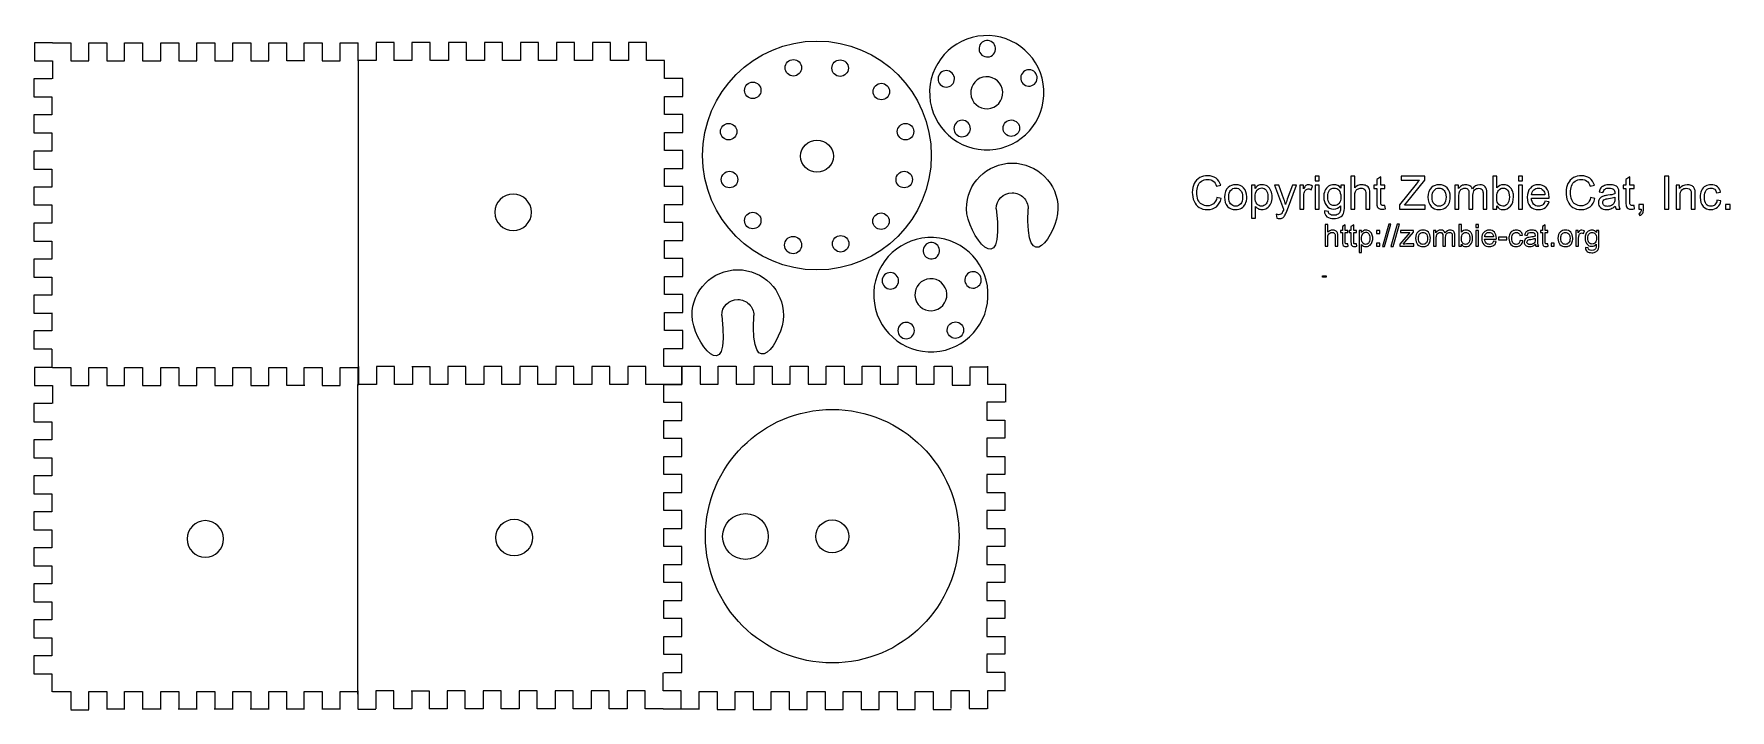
# Model space of a CAD drawing. Header units: inches. Extents: x -11.8 to 6.8, y 1.6 to 9.
import ezdxf

# ---------------------------------------------------------------- set-up
doc = ezdxf.new("R2010")
doc.units = ezdxf.units.IN
doc.header["$MEASUREMENT"] = 0
doc.header["$XCLIPFRAME"] = 0
doc.layers.add('Layer 1', color=7, linetype='Continuous')
picture_1 = doc.add_image_def('image1.jpg', size_in_pixel=(196, 69))

msp = doc.modelspace()

# ---------------------------------------------------------------- linework, layer by layer
at = {"layer": 'Layer 1', "color": 250, "lineweight": 9}
for centre, major_axis, ratio in [((-3.207, 7.621), (0, 1.251), 0.999094), ((-3.465, 8.58), (0, 0.09), 1), ((-2.954, 8.576), (0, 0.09), 1), ((-3.909, 8.333), (0, 0.09), 1), ((-2.503, 8.32), (0, 0.09), 1), ((-4.173, 7.882), (0, 0.09), 1), ((-3.207, 7.614), (0.179, 0), 0.979593), ((-2.239, 7.882), (0, 0.09), 1), ((-4.163, 7.358), (0, 0.09), 1), ((-2.253, 7.358), (0, 0.09), 1), ((-3.909, 6.91), (0, 0.09), 1), ((-2.507, 6.903), (0, 0.09), 1), ((-3.468, 6.642), (0, 0.095), 0.984376), ((-2.948, 6.656), (0, 0.09), 1), ((-3.04, 3.459), (0, 1.386), 0.999878), ((-6.517, 3.444), (0, 0.2), 1), ((-3.989, 3.456), (0, 0.25), 1), ((-3.04, 3.457), (0, 0.18), 1)]:
    msp.add_ellipse(centre, major_axis=major_axis, ratio=ratio, dxfattribs=at)
for points, knots in [([(-0.727, 8.341), (-0.708, 7.997), (-0.972, 7.702), (-1.317, 7.683), (-1.317, 7.683), (-1.661, 7.664), (-1.956, 7.929), (-1.975, 8.273), (-1.975, 8.273), (-1.994, 8.618), (-1.73, 8.913), (-1.385, 8.931), (-1.385, 8.931), (-1.04, 8.95), (-0.746, 8.686), (-0.727, 8.341)], [0, 0, 0, 0, 0.2, 0.2, 0.2, 0.2, 0.4, 0.4, 0.4, 0.4, 0.6, 0.6, 0.6, 0.6, 1, 1, 1, 1]), ([(-1.303, 8.867), (-1.259, 8.843), (-1.243, 8.789), (-1.267, 8.745), (-1.267, 8.745), (-1.291, 8.701), (-1.345, 8.685), (-1.389, 8.709), (-1.389, 8.709), (-1.433, 8.733), (-1.449, 8.787), (-1.425, 8.831), (-1.425, 8.831), (-1.401, 8.875), (-1.347, 8.891), (-1.303, 8.867)], [0, 0, 0, 0, 0.2, 0.2, 0.2, 0.2, 0.4, 0.4, 0.4, 0.4, 0.6, 0.6, 0.6, 0.6, 1, 1, 1, 1]), ([(-1.743, 8.533), (-1.702, 8.505), (-1.691, 8.449), (-1.72, 8.408), (-1.72, 8.408), (-1.748, 8.367), (-1.804, 8.357), (-1.845, 8.385), (-1.845, 8.385), (-1.886, 8.413), (-1.896, 8.469), (-1.868, 8.51), (-1.868, 8.51), (-1.84, 8.551), (-1.784, 8.562), (-1.743, 8.533)], [0, 0, 0, 0, 0.2, 0.2, 0.2, 0.2, 0.4, 0.4, 0.4, 0.4, 0.6, 0.6, 0.6, 0.6, 1, 1, 1, 1]), ([(-0.8, 8.465), (-0.802, 8.415), (-0.844, 8.377), (-0.894, 8.379), (-0.894, 8.379), (-0.943, 8.381), (-0.982, 8.423), (-0.98, 8.473), (-0.98, 8.473), (-0.977, 8.523), (-0.935, 8.561), (-0.886, 8.559), (-0.886, 8.559), (-0.836, 8.557), (-0.798, 8.515), (-0.8, 8.465)], [0, 0, 0, 0, 0.2, 0.2, 0.2, 0.2, 0.4, 0.4, 0.4, 0.4, 0.6, 0.6, 0.6, 0.6, 1, 1, 1, 1]), ([(-1.176, 8.317), (-1.171, 8.22), (-1.245, 8.138), (-1.341, 8.133), (-1.341, 8.133), (-1.438, 8.127), (-1.521, 8.201), (-1.526, 8.298), (-1.526, 8.298), (-1.531, 8.394), (-1.457, 8.477), (-1.36, 8.482), (-1.36, 8.482), (-1.264, 8.487), (-1.181, 8.413), (-1.176, 8.317)], [0, 0, 0, 0, 0.2, 0.2, 0.2, 0.2, 0.4, 0.4, 0.4, 0.4, 0.6, 0.6, 0.6, 0.6, 1, 1, 1, 1]), ([(-1.71, 7.917), (-1.71, 7.967), (-1.669, 8.006), (-1.619, 8.006), (-1.619, 8.006), (-1.569, 8.005), (-1.53, 7.964), (-1.53, 7.914), (-1.53, 7.914), (-1.531, 7.865), (-1.572, 7.825), (-1.622, 7.826), (-1.622, 7.826), (-1.672, 7.826), (-1.711, 7.867), (-1.71, 7.917)], [0, 0, 0, 0, 0.2, 0.2, 0.2, 0.2, 0.4, 0.4, 0.4, 0.4, 0.6, 0.6, 0.6, 0.6, 1, 1, 1, 1]), ([(-1.017, 7.981), (-1.052, 8.017), (-1.109, 8.019), (-1.145, 7.985), (-1.145, 7.985), (-1.181, 7.951), (-1.182, 7.894), (-1.148, 7.858), (-1.148, 7.858), (-1.114, 7.821), (-1.057, 7.82), (-1.021, 7.854), (-1.021, 7.854), (-0.985, 7.888), (-0.983, 7.945), (-1.017, 7.981)], [0, 0, 0, 0, 0.2, 0.2, 0.2, 0.2, 0.4, 0.4, 0.4, 0.4, 0.6, 0.6, 0.6, 0.6, 1, 1, 1, 1]), ([(-1.248, 7.038), (-1.144, 6.2), (-1.573, 6.762), (-1.573, 7.038), (-1.573, 7.038), (-1.573, 7.315), (-1.349, 7.538), (-1.073, 7.538), (-1.073, 7.538), (-0.797, 7.538), (-0.573, 7.315), (-0.573, 7.038), (-0.573, 7.038), (-0.573, 6.762), (-0.94, 6.247), (-0.898, 7.038)], [0, 0, 0, 0, 0.2, 0.2, 0.2, 0.2, 0.4, 0.4, 0.4, 0.4, 0.6, 0.6, 0.6, 0.6, 1, 1, 1, 1]), ([(-6.528, 6.8), (-6.639, 6.8), (-6.728, 6.889), (-6.728, 7), (-6.728, 7), (-6.728, 7.11), (-6.639, 7.2), (-6.528, 7.2), (-6.528, 7.2), (-6.418, 7.2), (-6.328, 7.11), (-6.328, 7), (-6.328, 7), (-6.328, 6.889), (-6.418, 6.8), (-6.528, 6.8)], [0, 0, 0, 0, 0.2, 0.2, 0.2, 0.2, 0.4, 0.4, 0.4, 0.4, 0.6, 0.6, 0.6, 0.6, 1, 1, 1, 1]), ([(-1.248, 7.038), (-1.248, 7.135), (-1.17, 7.213), (-1.073, 7.213), (-1.073, 7.213), (-1.025, 7.213), (-0.981, 7.194), (-0.949, 7.162), (-0.949, 7.162), (-0.918, 7.13), (-0.898, 7.087), (-0.898, 7.038)], [0, 0, 0, 0, 0.25, 0.25, 0.25, 0.25, 0.5, 0.5, 0.5, 0.5, 1, 1, 1, 1]), ([(-1.338, 6.133), (-1.319, 5.788), (-1.583, 5.494), (-1.928, 5.475), (-1.928, 5.475), (-2.273, 5.456), (-2.567, 5.72), (-2.586, 6.065), (-2.586, 6.065), (-2.605, 6.41), (-2.341, 6.704), (-1.996, 6.723), (-1.996, 6.723), (-1.651, 6.742), (-1.357, 6.478), (-1.338, 6.133)], [0, 0, 0, 0, 0.2, 0.2, 0.2, 0.2, 0.4, 0.4, 0.4, 0.4, 0.6, 0.6, 0.6, 0.6, 1, 1, 1, 1]), ([(-1.914, 6.659), (-1.87, 6.635), (-1.854, 6.58), (-1.878, 6.537), (-1.878, 6.537), (-1.902, 6.493), (-1.956, 6.477), (-2, 6.501), (-2, 6.501), (-2.044, 6.524), (-2.06, 6.579), (-2.036, 6.623), (-2.036, 6.623), (-2.012, 6.666), (-1.958, 6.682), (-1.914, 6.659)], [0, 0, 0, 0, 0.2, 0.2, 0.2, 0.2, 0.4, 0.4, 0.4, 0.4, 0.6, 0.6, 0.6, 0.6, 1, 1, 1, 1]), ([(-4.248, 5.872), (-4.144, 5.033), (-4.573, 5.596), (-4.573, 5.872), (-4.573, 5.872), (-4.573, 6.148), (-4.349, 6.372), (-4.073, 6.372), (-4.073, 6.372), (-3.797, 6.372), (-3.573, 6.148), (-3.573, 5.872), (-3.573, 5.872), (-3.573, 5.596), (-3.94, 5.08), (-3.898, 5.872)], [0, 0, 0, 0, 0.2, 0.2, 0.2, 0.2, 0.4, 0.4, 0.4, 0.4, 0.6, 0.6, 0.6, 0.6, 1, 1, 1, 1]), ([(-2.354, 6.325), (-2.313, 6.297), (-2.303, 6.241), (-2.331, 6.2), (-2.331, 6.2), (-2.359, 6.159), (-2.415, 6.149), (-2.456, 6.177), (-2.456, 6.177), (-2.497, 6.205), (-2.507, 6.261), (-2.479, 6.302), (-2.479, 6.302), (-2.451, 6.343), (-2.395, 6.353), (-2.354, 6.325)], [0, 0, 0, 0, 0.2, 0.2, 0.2, 0.2, 0.4, 0.4, 0.4, 0.4, 0.6, 0.6, 0.6, 0.6, 1, 1, 1, 1]), ([(-1.411, 6.257), (-1.413, 6.207), (-1.455, 6.169), (-1.505, 6.171), (-1.505, 6.171), (-1.555, 6.173), (-1.593, 6.215), (-1.591, 6.265), (-1.591, 6.265), (-1.589, 6.314), (-1.546, 6.353), (-1.497, 6.351), (-1.497, 6.351), (-1.447, 6.348), (-1.409, 6.306), (-1.411, 6.257)], [0, 0, 0, 0, 0.2, 0.2, 0.2, 0.2, 0.4, 0.4, 0.4, 0.4, 0.6, 0.6, 0.6, 0.6, 1, 1, 1, 1]), ([(-1.787, 6.109), (-1.782, 6.012), (-1.856, 5.93), (-1.952, 5.924), (-1.952, 5.924), (-2.049, 5.919), (-2.132, 5.993), (-2.137, 6.089), (-2.137, 6.089), (-2.142, 6.186), (-2.068, 6.268), (-1.972, 6.274), (-1.972, 6.274), (-1.875, 6.279), (-1.792, 6.205), (-1.787, 6.109)], [0, 0, 0, 0, 0.2, 0.2, 0.2, 0.2, 0.4, 0.4, 0.4, 0.4, 0.6, 0.6, 0.6, 0.6, 1, 1, 1, 1]), ([(-4.248, 5.872), (-4.248, 5.968), (-4.17, 6.047), (-4.073, 6.047), (-4.073, 6.047), (-4.025, 6.047), (-3.981, 6.027), (-3.949, 5.995), (-3.949, 5.995), (-3.918, 5.964), (-3.898, 5.92), (-3.898, 5.872)], [0, 0, 0, 0, 0.25, 0.25, 0.25, 0.25, 0.5, 0.5, 0.5, 0.5, 1, 1, 1, 1]), ([(-2.322, 5.709), (-2.321, 5.758), (-2.28, 5.798), (-2.23, 5.797), (-2.23, 5.797), (-2.18, 5.797), (-2.141, 5.756), (-2.142, 5.706), (-2.142, 5.706), (-2.142, 5.656), (-2.183, 5.617), (-2.233, 5.617), (-2.233, 5.617), (-2.283, 5.618), (-2.322, 5.659), (-2.322, 5.709)], [0, 0, 0, 0, 0.2, 0.2, 0.2, 0.2, 0.4, 0.4, 0.4, 0.4, 0.6, 0.6, 0.6, 0.6, 1, 1, 1, 1]), ([(-1.629, 5.773), (-1.663, 5.809), (-1.72, 5.811), (-1.756, 5.776), (-1.756, 5.776), (-1.792, 5.742), (-1.793, 5.685), (-1.759, 5.649), (-1.759, 5.649), (-1.725, 5.613), (-1.668, 5.612), (-1.632, 5.646), (-1.632, 5.646), (-1.596, 5.68), (-1.594, 5.737), (-1.629, 5.773)], [0, 0, 0, 0, 0.2, 0.2, 0.2, 0.2, 0.4, 0.4, 0.4, 0.4, 0.6, 0.6, 0.6, 0.6, 1, 1, 1, 1]), ([(-9.893, 3.229), (-10.003, 3.229), (-10.093, 3.318), (-10.093, 3.429), (-10.093, 3.429), (-10.093, 3.539), (-10.003, 3.629), (-9.893, 3.629), (-9.893, 3.629), (-9.782, 3.629), (-9.693, 3.539), (-9.693, 3.429), (-9.693, 3.429), (-9.693, 3.318), (-9.782, 3.229), (-9.893, 3.229)], [0, 0, 0, 0, 0.2, 0.2, 0.2, 0.2, 0.4, 0.4, 0.4, 0.4, 0.6, 0.6, 0.6, 0.6, 1, 1, 1, 1])]:
    msp.add_open_spline(points, degree=3, knots=knots, dxfattribs=at)
at = {"layer": 'Layer 1', "lineweight": 9}
for points in [[(-11.562, 8.853), (-11.562, 8.853), (-11.759, 8.853), (-11.759, 8.853)], [(-11.759, 8.853), (-11.759, 8.853), (-11.759, 8.656), (-11.759, 8.656)], [(-11.562, 8.853), (-11.562, 8.853), (-11.365, 8.853), (-11.365, 8.853)], [(-11.365, 8.853), (-11.365, 8.853), (-11.365, 8.656), (-11.365, 8.656)], [(-11.168, 8.656), (-11.168, 8.656), (-11.168, 8.853), (-11.168, 8.853)], [(-11.168, 8.853), (-11.168, 8.853), (-10.971, 8.853), (-10.971, 8.853)], [(-10.971, 8.853), (-10.971, 8.853), (-10.971, 8.656), (-10.971, 8.656)], [(-10.775, 8.656), (-10.775, 8.656), (-10.775, 8.853), (-10.775, 8.853)], [(-10.775, 8.853), (-10.775, 8.853), (-10.578, 8.853), (-10.578, 8.853)], [(-10.578, 8.853), (-10.578, 8.853), (-10.578, 8.656), (-10.578, 8.656)], [(-10.381, 8.656), (-10.381, 8.656), (-10.381, 8.853), (-10.381, 8.853)], [(-10.381, 8.853), (-10.381, 8.853), (-10.184, 8.853), (-10.184, 8.853)], [(-10.184, 8.853), (-10.184, 8.853), (-10.184, 8.656), (-10.184, 8.656)], [(-9.987, 8.656), (-9.987, 8.656), (-9.987, 8.853), (-9.987, 8.853)], [(-9.987, 8.853), (-9.987, 8.853), (-9.79, 8.853), (-9.79, 8.853)], [(-9.79, 8.853), (-9.79, 8.853), (-9.79, 8.656), (-9.79, 8.656)], [(-9.593, 8.656), (-9.593, 8.656), (-9.593, 8.853), (-9.593, 8.853)], [(-9.593, 8.853), (-9.593, 8.853), (-9.397, 8.853), (-9.397, 8.853)], [(-9.397, 8.853), (-9.397, 8.853), (-9.397, 8.656), (-9.397, 8.656)], [(-9.2, 8.656), (-9.2, 8.656), (-9.2, 8.853), (-9.2, 8.853)], [(-9.2, 8.853), (-9.2, 8.853), (-9.003, 8.853), (-9.003, 8.853)], [(-9.003, 8.656), (-9.003, 8.656), (-9.003, 8.853), (-9.003, 8.853)], [(-8.813, 8.656), (-8.813, 8.656), (-8.813, 8.853), (-8.813, 8.853)], [(-8.813, 8.853), (-8.813, 8.853), (-8.617, 8.853), (-8.617, 8.853)], [(-8.617, 8.853), (-8.617, 8.853), (-8.617, 8.656), (-8.617, 8.656)], [(-8.42, 8.656), (-8.42, 8.656), (-8.42, 8.853), (-8.42, 8.853)], [(-8.42, 8.853), (-8.42, 8.853), (-8.223, 8.853), (-8.223, 8.853)], [(-8.223, 8.656), (-8.223, 8.656), (-8.223, 8.853), (-8.223, 8.853)], [(-7.827, 8.858), (-7.827, 8.858), (-8.024, 8.858), (-8.024, 8.858)], [(-8.024, 8.858), (-8.024, 8.858), (-8.024, 8.661), (-8.024, 8.661)], [(-7.827, 8.661), (-7.827, 8.661), (-7.827, 8.858), (-7.827, 8.858)], [(-7.437, 8.858), (-7.437, 8.858), (-7.634, 8.858), (-7.634, 8.858)], [(-7.634, 8.858), (-7.634, 8.858), (-7.634, 8.661), (-7.634, 8.661)], [(-7.437, 8.661), (-7.437, 8.661), (-7.437, 8.858), (-7.437, 8.858)], [(-7.037, 8.858), (-7.037, 8.858), (-7.234, 8.858), (-7.234, 8.858)], [(-7.234, 8.858), (-7.234, 8.858), (-7.234, 8.661), (-7.234, 8.661)], [(-7.037, 8.661), (-7.037, 8.661), (-7.037, 8.858), (-7.037, 8.858)], [(-6.644, 8.858), (-6.644, 8.858), (-6.841, 8.858), (-6.841, 8.858)], [(-6.841, 8.858), (-6.841, 8.858), (-6.841, 8.661), (-6.841, 8.661)], [(-6.644, 8.661), (-6.644, 8.661), (-6.644, 8.858), (-6.644, 8.858)], [(-6.25, 8.858), (-6.25, 8.858), (-6.447, 8.858), (-6.447, 8.858)], [(-6.447, 8.858), (-6.447, 8.858), (-6.447, 8.661), (-6.447, 8.661)], [(-6.25, 8.661), (-6.25, 8.661), (-6.25, 8.858), (-6.25, 8.858)], [(-5.856, 8.858), (-5.856, 8.858), (-6.053, 8.858), (-6.053, 8.858)], [(-6.053, 8.858), (-6.053, 8.858), (-6.053, 8.661), (-6.053, 8.661)], [(-5.856, 8.661), (-5.856, 8.661), (-5.856, 8.858), (-5.856, 8.858)], [(-5.463, 8.858), (-5.463, 8.858), (-5.66, 8.858), (-5.66, 8.858)], [(-5.66, 8.858), (-5.66, 8.858), (-5.66, 8.661), (-5.66, 8.661)], [(-5.463, 8.661), (-5.463, 8.661), (-5.463, 8.858), (-5.463, 8.858)], [(-5.069, 8.858), (-5.069, 8.858), (-5.266, 8.858), (-5.266, 8.858)], [(-5.266, 8.858), (-5.266, 8.858), (-5.266, 8.661), (-5.266, 8.661)], [(-5.069, 8.661), (-5.069, 8.661), (-5.069, 8.858), (-5.069, 8.858)], [(-11.759, 8.656), (-11.759, 8.656), (-11.562, 8.656), (-11.562, 8.656)], [(-11.562, 8.656), (-11.562, 8.656), (-11.562, 8.459), (-11.562, 8.459)], [(-11.365, 8.656), (-11.365, 8.656), (-11.168, 8.656), (-11.168, 8.656)], [(-10.971, 8.656), (-10.971, 8.656), (-10.775, 8.656), (-10.775, 8.656)], [(-10.578, 8.656), (-10.578, 8.656), (-10.381, 8.656), (-10.381, 8.656)], [(-10.184, 8.656), (-10.184, 8.656), (-9.987, 8.656), (-9.987, 8.656)], [(-9.79, 8.656), (-9.79, 8.656), (-9.593, 8.656), (-9.593, 8.656)], [(-9.397, 8.656), (-9.397, 8.656), (-9.2, 8.656), (-9.2, 8.656)], [(-8.806, 8.656), (-8.806, 8.656), (-9.003, 8.656), (-9.003, 8.656)], [(-8.617, 8.656), (-8.617, 8.656), (-8.42, 8.656), (-8.42, 8.656)], [(-8.024, 8.661), (-8.024, 8.661), (-8.221, 8.661), (-8.221, 8.661)], [(-7.634, 8.661), (-7.634, 8.661), (-7.831, 8.661), (-7.831, 8.661)], [(-7.234, 8.661), (-7.234, 8.661), (-7.431, 8.661), (-7.431, 8.661)], [(-6.841, 8.661), (-6.841, 8.661), (-7.037, 8.661), (-7.037, 8.661)], [(-6.447, 8.661), (-6.447, 8.661), (-6.644, 8.661), (-6.644, 8.661)], [(-6.053, 8.661), (-6.053, 8.661), (-6.25, 8.661), (-6.25, 8.661)], [(-5.66, 8.661), (-5.66, 8.661), (-5.856, 8.661), (-5.856, 8.661)], [(-5.266, 8.661), (-5.266, 8.661), (-5.463, 8.661), (-5.463, 8.661)], [(-4.872, 8.661), (-4.872, 8.661), (-5.069, 8.661), (-5.069, 8.661)], [(-4.872, 8.464), (-4.872, 8.464), (-4.872, 8.661), (-4.872, 8.661)], [(-11.57, 8.458), (-11.57, 8.458), (-11.767, 8.458), (-11.767, 8.458)], [(-11.767, 8.458), (-11.767, 8.458), (-11.767, 8.261), (-11.767, 8.261)], [(-4.675, 8.464), (-4.675, 8.464), (-4.872, 8.464), (-4.872, 8.464)], [(-4.675, 8.267), (-4.675, 8.267), (-4.675, 8.464), (-4.675, 8.464)], [(-11.767, 8.261), (-11.767, 8.261), (-11.57, 8.261), (-11.57, 8.261)], [(-11.57, 8.261), (-11.57, 8.261), (-11.57, 8.064), (-11.57, 8.064)], [(-4.872, 8.071), (-4.872, 8.071), (-4.872, 8.267), (-4.872, 8.267)], [(-4.872, 8.267), (-4.872, 8.267), (-4.675, 8.267), (-4.675, 8.267)], [(-11.57, 8.064), (-11.57, 8.064), (-11.767, 8.064), (-11.767, 8.064)], [(-11.767, 8.064), (-11.767, 8.064), (-11.767, 7.867), (-11.767, 7.867)], [(-4.675, 8.071), (-4.675, 8.071), (-4.872, 8.071), (-4.872, 8.071)], [(-4.675, 7.874), (-4.675, 7.874), (-4.675, 8.071), (-4.675, 8.071)], [(-11.767, 7.867), (-11.767, 7.867), (-11.57, 7.867), (-11.57, 7.867)], [(-11.57, 7.867), (-11.57, 7.867), (-11.57, 7.67), (-11.57, 7.67)], [(-4.872, 7.677), (-4.872, 7.677), (-4.872, 7.874), (-4.872, 7.874)], [(-4.872, 7.874), (-4.872, 7.874), (-4.675, 7.874), (-4.675, 7.874)], [(-11.57, 7.67), (-11.57, 7.67), (-11.767, 7.67), (-11.767, 7.67)], [(-11.767, 7.67), (-11.767, 7.67), (-11.767, 7.473), (-11.767, 7.473)], [(-4.675, 7.677), (-4.675, 7.677), (-4.872, 7.677), (-4.872, 7.677)], [(-4.675, 7.48), (-4.675, 7.48), (-4.675, 7.677), (-4.675, 7.677)], [(-11.767, 7.473), (-11.767, 7.473), (-11.57, 7.473), (-11.57, 7.473)], [(-11.57, 7.473), (-11.57, 7.473), (-11.57, 7.276), (-11.57, 7.276)], [(-4.872, 7.283), (-4.872, 7.283), (-4.872, 7.48), (-4.872, 7.48)], [(-4.872, 7.48), (-4.872, 7.48), (-4.675, 7.48), (-4.675, 7.48)], [(-11.57, 7.276), (-11.57, 7.276), (-11.767, 7.276), (-11.767, 7.276)], [(-11.767, 7.276), (-11.767, 7.276), (-11.767, 7.08), (-11.767, 7.08)], [(-4.675, 7.283), (-4.675, 7.283), (-4.872, 7.283), (-4.872, 7.283)], [(-4.675, 7.086), (-4.675, 7.086), (-4.675, 7.283), (-4.675, 7.283)], [(-11.767, 7.08), (-11.767, 7.08), (-11.57, 7.08), (-11.57, 7.08)], [(-11.57, 7.08), (-11.57, 7.08), (-11.57, 6.883), (-11.57, 6.883)], [(-4.872, 6.889), (-4.872, 6.889), (-4.872, 7.086), (-4.872, 7.086)], [(-4.872, 7.086), (-4.872, 7.086), (-4.675, 7.086), (-4.675, 7.086)], [(-11.57, 6.883), (-11.57, 6.883), (-11.767, 6.883), (-11.767, 6.883)], [(-11.767, 6.883), (-11.767, 6.883), (-11.767, 6.686), (-11.767, 6.686)], [(-4.675, 6.889), (-4.675, 6.889), (-4.872, 6.889), (-4.872, 6.889)], [(-4.675, 6.693), (-4.675, 6.693), (-4.675, 6.889), (-4.675, 6.889)], [(-11.767, 6.686), (-11.767, 6.686), (-11.57, 6.686), (-11.57, 6.686)], [(-11.57, 6.686), (-11.57, 6.686), (-11.57, 6.489), (-11.57, 6.489)], [(-4.872, 6.496), (-4.872, 6.496), (-4.872, 6.693), (-4.872, 6.693)], [(-4.872, 6.693), (-4.872, 6.693), (-4.675, 6.693), (-4.675, 6.693)], [(-4.675, 6.496), (-4.675, 6.496), (-4.872, 6.496), (-4.872, 6.496)], [(-4.675, 6.299), (-4.675, 6.299), (-4.675, 6.496), (-4.675, 6.496)], [(-11.57, 6.489), (-11.57, 6.489), (-11.767, 6.489), (-11.767, 6.489)], [(-11.767, 6.489), (-11.767, 6.489), (-11.767, 6.292), (-11.767, 6.292)], [(-11.767, 6.292), (-11.767, 6.292), (-11.57, 6.292), (-11.57, 6.292)], [(-11.57, 6.292), (-11.57, 6.292), (-11.57, 6.095), (-11.57, 6.095)], [(-4.872, 6.102), (-4.872, 6.102), (-4.872, 6.299), (-4.872, 6.299)], [(-4.872, 6.299), (-4.872, 6.299), (-4.675, 6.299), (-4.675, 6.299)], [(-11.57, 6.095), (-11.57, 6.095), (-11.767, 6.095), (-11.767, 6.095)], [(-11.767, 6.095), (-11.767, 6.095), (-11.767, 5.898), (-11.767, 5.898)], [(-4.675, 6.102), (-4.675, 6.102), (-4.872, 6.102), (-4.872, 6.102)], [(-4.675, 5.905), (-4.675, 5.905), (-4.675, 6.102), (-4.675, 6.102)], [(-11.767, 5.898), (-11.767, 5.898), (-11.57, 5.898), (-11.57, 5.898)], [(-11.57, 5.902), (-11.57, 5.902), (-11.57, 5.705), (-11.57, 5.705)], [(-4.872, 5.708), (-4.872, 5.708), (-4.872, 5.905), (-4.872, 5.905)], [(-4.872, 5.905), (-4.872, 5.905), (-4.675, 5.905), (-4.675, 5.905)], [(-11.57, 5.705), (-11.57, 5.705), (-11.767, 5.705), (-11.767, 5.705)], [(-11.767, 5.702), (-11.767, 5.702), (-11.767, 5.505), (-11.767, 5.505)], [(-4.675, 5.708), (-4.675, 5.708), (-4.872, 5.708), (-4.872, 5.708)], [(-4.675, 5.511), (-4.675, 5.511), (-4.675, 5.708), (-4.675, 5.708)], [(-11.767, 5.508), (-11.767, 5.508), (-11.57, 5.508), (-11.57, 5.508)], [(-11.57, 5.505), (-11.57, 5.505), (-11.57, 5.308), (-11.57, 5.308)], [(-4.88, 5.313), (-4.88, 5.313), (-4.88, 5.51), (-4.88, 5.51)], [(-4.872, 5.511), (-4.872, 5.511), (-4.675, 5.511), (-4.675, 5.511)], [(-11.562, 5.303), (-11.562, 5.303), (-11.759, 5.303), (-11.759, 5.303)], [(-11.759, 5.303), (-11.759, 5.303), (-11.759, 5.106), (-11.759, 5.106)], [(-11.562, 5.303), (-11.562, 5.303), (-11.365, 5.303), (-11.365, 5.303)], [(-11.365, 5.303), (-11.365, 5.303), (-11.365, 5.106), (-11.365, 5.106)], [(-11.168, 5.106), (-11.168, 5.106), (-11.168, 5.303), (-11.168, 5.303)], [(-11.168, 5.303), (-11.168, 5.303), (-10.971, 5.303), (-10.971, 5.303)], [(-10.971, 5.303), (-10.971, 5.303), (-10.971, 5.106), (-10.971, 5.106)], [(-10.775, 5.106), (-10.775, 5.106), (-10.775, 5.303), (-10.775, 5.303)], [(-10.775, 5.303), (-10.775, 5.303), (-10.578, 5.303), (-10.578, 5.303)], [(-10.578, 5.303), (-10.578, 5.303), (-10.578, 5.106), (-10.578, 5.106)], [(-10.381, 5.106), (-10.381, 5.106), (-10.381, 5.303), (-10.381, 5.303)], [(-10.381, 5.303), (-10.381, 5.303), (-10.184, 5.303), (-10.184, 5.303)], [(-10.184, 5.303), (-10.184, 5.303), (-10.184, 5.106), (-10.184, 5.106)], [(-9.987, 5.106), (-9.987, 5.106), (-9.987, 5.303), (-9.987, 5.303)], [(-9.987, 5.303), (-9.987, 5.303), (-9.79, 5.303), (-9.79, 5.303)], [(-9.79, 5.303), (-9.79, 5.303), (-9.79, 5.106), (-9.79, 5.106)], [(-9.593, 5.106), (-9.593, 5.106), (-9.593, 5.303), (-9.593, 5.303)], [(-9.593, 5.303), (-9.593, 5.303), (-9.397, 5.303), (-9.397, 5.303)], [(-9.397, 5.303), (-9.397, 5.303), (-9.397, 5.106), (-9.397, 5.106)], [(-9.2, 5.106), (-9.2, 5.106), (-9.2, 5.303), (-9.2, 5.303)], [(-9.2, 5.303), (-9.2, 5.303), (-9.003, 5.303), (-9.003, 5.303)], [(-9.003, 5.106), (-9.003, 5.106), (-9.003, 5.303), (-9.003, 5.303)], [(-8.813, 5.106), (-8.813, 5.106), (-8.813, 5.303), (-8.813, 5.303)], [(-8.813, 5.303), (-8.813, 5.303), (-8.617, 5.303), (-8.617, 5.303)], [(-8.617, 5.303), (-8.617, 5.303), (-8.617, 5.106), (-8.617, 5.106)], [(-8.42, 5.106), (-8.42, 5.106), (-8.42, 5.303), (-8.42, 5.303)], [(-8.42, 5.303), (-8.42, 5.303), (-8.223, 5.303), (-8.223, 5.303)], [(-8.223, 5.106), (-8.223, 5.106), (-8.223, 5.303), (-8.223, 5.303)], [(-8.219, 5.313), (-8.219, 5.313), (-8.219, 5.116), (-8.219, 5.116)], [(-7.825, 5.313), (-7.825, 5.313), (-8.022, 5.313), (-8.022, 5.313)], [(-8.022, 5.313), (-8.022, 5.313), (-8.022, 5.116), (-8.022, 5.116)], [(-7.825, 5.116), (-7.825, 5.116), (-7.825, 5.313), (-7.825, 5.313)], [(-7.636, 5.313), (-7.636, 5.313), (-7.439, 5.313), (-7.439, 5.313)], [(-7.628, 5.313), (-7.628, 5.313), (-7.628, 5.116), (-7.628, 5.116)], [(-7.439, 5.313), (-7.439, 5.313), (-7.439, 5.116), (-7.439, 5.116)], [(-7.045, 5.313), (-7.045, 5.313), (-7.242, 5.313), (-7.242, 5.313)], [(-7.242, 5.313), (-7.242, 5.313), (-7.242, 5.116), (-7.242, 5.116)], [(-7.045, 5.116), (-7.045, 5.116), (-7.045, 5.313), (-7.045, 5.313)], [(-6.652, 5.313), (-6.652, 5.313), (-6.848, 5.313), (-6.848, 5.313)], [(-6.848, 5.313), (-6.848, 5.313), (-6.848, 5.116), (-6.848, 5.116)], [(-6.652, 5.116), (-6.652, 5.116), (-6.652, 5.313), (-6.652, 5.313)], [(-6.258, 5.313), (-6.258, 5.313), (-6.455, 5.313), (-6.455, 5.313)], [(-6.455, 5.313), (-6.455, 5.313), (-6.455, 5.116), (-6.455, 5.116)], [(-6.258, 5.116), (-6.258, 5.116), (-6.258, 5.313), (-6.258, 5.313)], [(-5.864, 5.313), (-5.864, 5.313), (-6.061, 5.313), (-6.061, 5.313)], [(-6.061, 5.313), (-6.061, 5.313), (-6.061, 5.116), (-6.061, 5.116)], [(-5.864, 5.116), (-5.864, 5.116), (-5.864, 5.313), (-5.864, 5.313)], [(-5.471, 5.313), (-5.471, 5.313), (-5.667, 5.313), (-5.667, 5.313)], [(-5.667, 5.313), (-5.667, 5.313), (-5.667, 5.116), (-5.667, 5.116)], [(-5.471, 5.116), (-5.471, 5.116), (-5.471, 5.313), (-5.471, 5.313)], [(-5.077, 5.313), (-5.077, 5.313), (-5.274, 5.313), (-5.274, 5.313)], [(-5.274, 5.313), (-5.274, 5.313), (-5.274, 5.116), (-5.274, 5.116)], [(-5.077, 5.116), (-5.077, 5.116), (-5.077, 5.313), (-5.077, 5.313)], [(-4.683, 5.313), (-4.683, 5.313), (-4.88, 5.313), (-4.88, 5.313)], [(-4.683, 5.116), (-4.683, 5.116), (-4.683, 5.313), (-4.683, 5.313)], [(-4.682, 5.12), (-4.682, 5.12), (-4.682, 5.317), (-4.682, 5.317)], [(-4.682, 5.317), (-4.682, 5.317), (-4.485, 5.317), (-4.485, 5.317)], [(-4.485, 5.317), (-4.485, 5.317), (-4.485, 5.12), (-4.485, 5.12)], [(-4.288, 5.12), (-4.288, 5.12), (-4.288, 5.317), (-4.288, 5.317)], [(-4.288, 5.317), (-4.288, 5.317), (-4.091, 5.317), (-4.091, 5.317)], [(-4.091, 5.317), (-4.091, 5.317), (-4.091, 5.12), (-4.091, 5.12)], [(-3.894, 5.12), (-3.894, 5.12), (-3.894, 5.317), (-3.894, 5.317)], [(-3.894, 5.317), (-3.894, 5.317), (-3.698, 5.317), (-3.698, 5.317)], [(-3.698, 5.317), (-3.698, 5.317), (-3.698, 5.12), (-3.698, 5.12)], [(-3.501, 5.12), (-3.501, 5.12), (-3.501, 5.317), (-3.501, 5.317)], [(-3.501, 5.317), (-3.501, 5.317), (-3.304, 5.317), (-3.304, 5.317)], [(-3.304, 5.317), (-3.304, 5.317), (-3.304, 5.12), (-3.304, 5.12)], [(-3.107, 5.12), (-3.107, 5.12), (-3.107, 5.317), (-3.107, 5.317)], [(-3.107, 5.317), (-3.107, 5.317), (-2.91, 5.317), (-2.91, 5.317)], [(-2.91, 5.317), (-2.91, 5.317), (-2.91, 5.12), (-2.91, 5.12)], [(-2.713, 5.12), (-2.713, 5.12), (-2.713, 5.317), (-2.713, 5.317)], [(-2.713, 5.317), (-2.713, 5.317), (-2.517, 5.317), (-2.517, 5.317)], [(-2.517, 5.317), (-2.517, 5.317), (-2.517, 5.12), (-2.517, 5.12)], [(-2.32, 5.12), (-2.32, 5.12), (-2.32, 5.317), (-2.32, 5.317)], [(-2.32, 5.317), (-2.32, 5.317), (-2.123, 5.317), (-2.123, 5.317)], [(-2.123, 5.317), (-2.123, 5.317), (-2.123, 5.12), (-2.123, 5.12)], [(-1.926, 5.12), (-1.926, 5.12), (-1.926, 5.317), (-1.926, 5.317)], [(-1.926, 5.317), (-1.926, 5.317), (-1.729, 5.317), (-1.729, 5.317)], [(-1.731, 5.309), (-1.731, 5.309), (-1.731, 5.112), (-1.731, 5.112)], [(-1.534, 5.112), (-1.534, 5.112), (-1.534, 5.309), (-1.534, 5.309)], [(-1.534, 5.309), (-1.534, 5.309), (-1.337, 5.309), (-1.337, 5.309)], [(-1.342, 5.318), (-1.342, 5.318), (-1.342, 5.121), (-1.342, 5.121)], [(-11.759, 5.106), (-11.759, 5.106), (-11.562, 5.106), (-11.562, 5.106)], [(-11.562, 5.106), (-11.562, 5.106), (-11.562, 4.909), (-11.562, 4.909)], [(-11.365, 5.106), (-11.365, 5.106), (-11.168, 5.106), (-11.168, 5.106)], [(-10.971, 5.106), (-10.971, 5.106), (-10.775, 5.106), (-10.775, 5.106)], [(-10.578, 5.106), (-10.578, 5.106), (-10.381, 5.106), (-10.381, 5.106)], [(-10.184, 5.106), (-10.184, 5.106), (-9.987, 5.106), (-9.987, 5.106)], [(-9.79, 5.106), (-9.79, 5.106), (-9.593, 5.106), (-9.593, 5.106)], [(-9.397, 5.106), (-9.397, 5.106), (-9.2, 5.106), (-9.2, 5.106)], [(-8.806, 5.106), (-8.806, 5.106), (-9.003, 5.106), (-9.003, 5.106)], [(-8.617, 5.106), (-8.617, 5.106), (-8.42, 5.106), (-8.42, 5.106)], [(-8.022, 5.116), (-8.022, 5.116), (-8.219, 5.116), (-8.219, 5.116)], [(-7.628, 5.116), (-7.628, 5.116), (-7.825, 5.116), (-7.825, 5.116)], [(-7.242, 5.116), (-7.242, 5.116), (-7.439, 5.116), (-7.439, 5.116)], [(-6.848, 5.116), (-6.848, 5.116), (-7.045, 5.116), (-7.045, 5.116)], [(-6.455, 5.116), (-6.455, 5.116), (-6.652, 5.116), (-6.652, 5.116)], [(-6.061, 5.116), (-6.061, 5.116), (-6.258, 5.116), (-6.258, 5.116)], [(-5.667, 5.116), (-5.667, 5.116), (-5.864, 5.116), (-5.864, 5.116)], [(-5.274, 5.116), (-5.274, 5.116), (-5.471, 5.116), (-5.471, 5.116)], [(-4.88, 5.116), (-4.88, 5.116), (-5.077, 5.116), (-5.077, 5.116)], [(-4.88, 4.921), (-4.88, 4.921), (-4.88, 5.118), (-4.88, 5.118)], [(-4.88, 5.116), (-4.88, 5.116), (-4.683, 5.116), (-4.683, 5.116)], [(-4.879, 5.12), (-4.879, 5.12), (-4.682, 5.12), (-4.682, 5.12)], [(-4.485, 5.12), (-4.485, 5.12), (-4.288, 5.12), (-4.288, 5.12)], [(-4.091, 5.12), (-4.091, 5.12), (-3.894, 5.12), (-3.894, 5.12)], [(-3.698, 5.12), (-3.698, 5.12), (-3.501, 5.12), (-3.501, 5.12)], [(-3.304, 5.12), (-3.304, 5.12), (-3.107, 5.12), (-3.107, 5.12)], [(-2.91, 5.12), (-2.91, 5.12), (-2.713, 5.12), (-2.713, 5.12)], [(-2.517, 5.12), (-2.517, 5.12), (-2.32, 5.12), (-2.32, 5.12)], [(-2.123, 5.12), (-2.123, 5.12), (-1.926, 5.12), (-1.926, 5.12)], [(-1.731, 5.112), (-1.731, 5.112), (-1.534, 5.112), (-1.534, 5.112)], [(-1.342, 5.121), (-1.342, 5.121), (-1.145, 5.121), (-1.145, 5.121)], [(-1.145, 5.121), (-1.145, 5.121), (-1.145, 4.924), (-1.145, 4.924)], [(-11.57, 4.908), (-11.57, 4.908), (-11.767, 4.908), (-11.767, 4.908)], [(-11.767, 4.908), (-11.767, 4.908), (-11.767, 4.711), (-11.767, 4.711)], [(-4.683, 4.921), (-4.683, 4.921), (-4.88, 4.921), (-4.88, 4.921)], [(-4.683, 4.724), (-4.683, 4.724), (-4.683, 4.921), (-4.683, 4.921)], [(-1.153, 4.923), (-1.153, 4.923), (-1.349, 4.923), (-1.349, 4.923)], [(-1.349, 4.923), (-1.349, 4.923), (-1.349, 4.726), (-1.349, 4.726)], [(-11.767, 4.711), (-11.767, 4.711), (-11.57, 4.711), (-11.57, 4.711)], [(-11.57, 4.711), (-11.57, 4.711), (-11.57, 4.514), (-11.57, 4.514)], [(-4.88, 4.527), (-4.88, 4.527), (-4.88, 4.724), (-4.88, 4.724)], [(-4.88, 4.724), (-4.88, 4.724), (-4.683, 4.724), (-4.683, 4.724)], [(-1.349, 4.726), (-1.349, 4.726), (-1.153, 4.726), (-1.153, 4.726)], [(-1.153, 4.726), (-1.153, 4.726), (-1.153, 4.529), (-1.153, 4.529)], [(-11.57, 4.514), (-11.57, 4.514), (-11.767, 4.514), (-11.767, 4.514)], [(-11.767, 4.514), (-11.767, 4.514), (-11.767, 4.317), (-11.767, 4.317)], [(-4.683, 4.527), (-4.683, 4.527), (-4.88, 4.527), (-4.88, 4.527)], [(-4.683, 4.33), (-4.683, 4.33), (-4.683, 4.527), (-4.683, 4.527)], [(-1.153, 4.529), (-1.153, 4.529), (-1.349, 4.529), (-1.349, 4.529)], [(-1.349, 4.529), (-1.349, 4.529), (-1.349, 4.332), (-1.349, 4.332)], [(-11.767, 4.317), (-11.767, 4.317), (-11.57, 4.317), (-11.57, 4.317)], [(-11.57, 4.317), (-11.57, 4.317), (-11.57, 4.12), (-11.57, 4.12)], [(-4.88, 4.133), (-4.88, 4.133), (-4.88, 4.33), (-4.88, 4.33)], [(-4.88, 4.33), (-4.88, 4.33), (-4.683, 4.33), (-4.683, 4.33)], [(-1.349, 4.332), (-1.349, 4.332), (-1.153, 4.332), (-1.153, 4.332)], [(-1.153, 4.332), (-1.153, 4.332), (-1.153, 4.135), (-1.153, 4.135)], [(-11.57, 4.12), (-11.57, 4.12), (-11.767, 4.12), (-11.767, 4.12)], [(-11.767, 4.12), (-11.767, 4.12), (-11.767, 3.923), (-11.767, 3.923)], [(-4.683, 4.133), (-4.683, 4.133), (-4.88, 4.133), (-4.88, 4.133)], [(-4.683, 3.937), (-4.683, 3.937), (-4.683, 4.133), (-4.683, 4.133)], [(-1.153, 4.135), (-1.153, 4.135), (-1.349, 4.135), (-1.349, 4.135)], [(-1.349, 4.135), (-1.349, 4.135), (-1.349, 3.938), (-1.349, 3.938)], [(-11.767, 3.923), (-11.767, 3.923), (-11.57, 3.923), (-11.57, 3.923)], [(-11.57, 3.923), (-11.57, 3.923), (-11.57, 3.726), (-11.57, 3.726)], [(-4.88, 3.74), (-4.88, 3.74), (-4.88, 3.937), (-4.88, 3.937)], [(-4.88, 3.937), (-4.88, 3.937), (-4.683, 3.937), (-4.683, 3.937)], [(-1.349, 3.938), (-1.349, 3.938), (-1.153, 3.938), (-1.153, 3.938)], [(-1.153, 3.938), (-1.153, 3.938), (-1.153, 3.741), (-1.153, 3.741)], [(-11.57, 3.726), (-11.57, 3.726), (-11.767, 3.726), (-11.767, 3.726)], [(-11.767, 3.726), (-11.767, 3.726), (-11.767, 3.53), (-11.767, 3.53)], [(-4.683, 3.74), (-4.683, 3.74), (-4.88, 3.74), (-4.88, 3.74)], [(-4.683, 3.543), (-4.683, 3.543), (-4.683, 3.74), (-4.683, 3.74)], [(-1.153, 3.741), (-1.153, 3.741), (-1.349, 3.741), (-1.349, 3.741)], [(-1.349, 3.741), (-1.349, 3.741), (-1.349, 3.545), (-1.349, 3.545)], [(-11.767, 3.53), (-11.767, 3.53), (-11.57, 3.53), (-11.57, 3.53)], [(-11.57, 3.53), (-11.57, 3.53), (-11.57, 3.333), (-11.57, 3.333)], [(-4.88, 3.346), (-4.88, 3.346), (-4.88, 3.543), (-4.88, 3.543)], [(-4.88, 3.543), (-4.88, 3.543), (-4.683, 3.543), (-4.683, 3.543)], [(-1.349, 3.545), (-1.349, 3.545), (-1.153, 3.545), (-1.153, 3.545)], [(-1.153, 3.545), (-1.153, 3.545), (-1.153, 3.348), (-1.153, 3.348)], [(-4.683, 3.346), (-4.683, 3.346), (-4.88, 3.346), (-4.88, 3.346)], [(-4.683, 3.149), (-4.683, 3.149), (-4.683, 3.346), (-4.683, 3.346)], [(-1.153, 3.348), (-1.153, 3.348), (-1.349, 3.348), (-1.349, 3.348)], [(-1.349, 3.348), (-1.349, 3.348), (-1.349, 3.151), (-1.349, 3.151)], [(-11.57, 3.333), (-11.57, 3.333), (-11.767, 3.333), (-11.767, 3.333)], [(-11.767, 3.333), (-11.767, 3.333), (-11.767, 3.136), (-11.767, 3.136)], [(-11.767, 3.136), (-11.767, 3.136), (-11.57, 3.136), (-11.57, 3.136)], [(-11.57, 3.136), (-11.57, 3.136), (-11.57, 2.939), (-11.57, 2.939)], [(-4.88, 2.952), (-4.88, 2.952), (-4.88, 3.149), (-4.88, 3.149)], [(-4.88, 3.149), (-4.88, 3.149), (-4.683, 3.149), (-4.683, 3.149)], [(-1.349, 3.151), (-1.349, 3.151), (-1.153, 3.151), (-1.153, 3.151)], [(-1.153, 3.151), (-1.153, 3.151), (-1.153, 2.954), (-1.153, 2.954)], [(-11.57, 2.939), (-11.57, 2.939), (-11.767, 2.939), (-11.767, 2.939)], [(-11.767, 2.939), (-11.767, 2.939), (-11.767, 2.742), (-11.767, 2.742)], [(-4.683, 2.952), (-4.683, 2.952), (-4.88, 2.952), (-4.88, 2.952)], [(-4.683, 2.756), (-4.683, 2.756), (-4.683, 2.952), (-4.683, 2.952)], [(-1.153, 2.954), (-1.153, 2.954), (-1.349, 2.954), (-1.349, 2.954)], [(-1.349, 2.954), (-1.349, 2.954), (-1.349, 2.757), (-1.349, 2.757)], [(-11.767, 2.742), (-11.767, 2.742), (-11.57, 2.742), (-11.57, 2.742)], [(-11.57, 2.742), (-11.57, 2.742), (-11.57, 2.545), (-11.57, 2.545)], [(-4.88, 2.559), (-4.88, 2.559), (-4.88, 2.756), (-4.88, 2.756)], [(-4.88, 2.756), (-4.88, 2.756), (-4.683, 2.756), (-4.683, 2.756)], [(-1.349, 2.757), (-1.349, 2.757), (-1.153, 2.757), (-1.153, 2.757)], [(-1.153, 2.757), (-1.153, 2.757), (-1.153, 2.56), (-1.153, 2.56)], [(-11.57, 2.545), (-11.57, 2.545), (-11.767, 2.545), (-11.767, 2.545)], [(-11.767, 2.545), (-11.767, 2.545), (-11.767, 2.348), (-11.767, 2.348)], [(-4.683, 2.559), (-4.683, 2.559), (-4.88, 2.559), (-4.88, 2.559)], [(-4.683, 2.362), (-4.683, 2.362), (-4.683, 2.559), (-4.683, 2.559)], [(-1.153, 2.56), (-1.153, 2.56), (-1.349, 2.56), (-1.349, 2.56)], [(-1.349, 2.56), (-1.349, 2.56), (-1.349, 2.364), (-1.349, 2.364)], [(-11.767, 2.348), (-11.767, 2.348), (-11.57, 2.348), (-11.57, 2.348)], [(-11.57, 2.348), (-11.57, 2.348), (-11.57, 2.152), (-11.57, 2.152)], [(-4.88, 2.165), (-4.88, 2.165), (-4.88, 2.362), (-4.88, 2.362)], [(-4.88, 2.362), (-4.88, 2.362), (-4.683, 2.362), (-4.683, 2.362)], [(-1.349, 2.364), (-1.349, 2.364), (-1.153, 2.364), (-1.153, 2.364)], [(-1.153, 2.367), (-1.153, 2.367), (-1.153, 2.17), (-1.153, 2.17)], [(-11.57, 2.152), (-11.57, 2.152), (-11.767, 2.152), (-11.767, 2.152)], [(-11.767, 2.152), (-11.767, 2.152), (-11.767, 1.955), (-11.767, 1.955)], [(-4.683, 2.165), (-4.683, 2.165), (-4.88, 2.165), (-4.88, 2.165)], [(-4.683, 1.968), (-4.683, 1.968), (-4.683, 2.165), (-4.683, 2.165)], [(-1.153, 2.17), (-1.153, 2.17), (-1.349, 2.17), (-1.349, 2.17)], [(-1.349, 2.167), (-1.349, 2.167), (-1.349, 1.97), (-1.349, 1.97)], [(-11.767, 1.955), (-11.767, 1.955), (-11.57, 1.955), (-11.57, 1.955)], [(-11.57, 1.955), (-11.57, 1.955), (-11.57, 1.758), (-11.57, 1.758)], [(-4.888, 1.77), (-4.888, 1.77), (-4.888, 1.966), (-4.888, 1.966)], [(-4.88, 1.968), (-4.88, 1.968), (-4.683, 1.968), (-4.683, 1.968)], [(-1.349, 1.974), (-1.349, 1.974), (-1.153, 1.974), (-1.153, 1.974)], [(-1.153, 1.97), (-1.153, 1.97), (-1.153, 1.773), (-1.153, 1.773)], [(-11.562, 1.763), (-11.562, 1.763), (-11.365, 1.763), (-11.365, 1.763)], [(-11.365, 1.763), (-11.365, 1.763), (-11.365, 1.566), (-11.365, 1.566)], [(-11.168, 1.566), (-11.168, 1.566), (-11.168, 1.763), (-11.168, 1.763)], [(-11.168, 1.763), (-11.168, 1.763), (-10.971, 1.763), (-10.971, 1.763)], [(-10.971, 1.763), (-10.971, 1.763), (-10.971, 1.566), (-10.971, 1.566)], [(-10.775, 1.566), (-10.775, 1.566), (-10.775, 1.763), (-10.775, 1.763)], [(-10.775, 1.763), (-10.775, 1.763), (-10.578, 1.763), (-10.578, 1.763)], [(-10.578, 1.763), (-10.578, 1.763), (-10.578, 1.566), (-10.578, 1.566)], [(-10.381, 1.566), (-10.381, 1.566), (-10.381, 1.763), (-10.381, 1.763)], [(-10.381, 1.763), (-10.381, 1.763), (-10.184, 1.763), (-10.184, 1.763)], [(-10.184, 1.763), (-10.184, 1.763), (-10.184, 1.566), (-10.184, 1.566)], [(-9.987, 1.566), (-9.987, 1.566), (-9.987, 1.763), (-9.987, 1.763)], [(-9.987, 1.763), (-9.987, 1.763), (-9.79, 1.763), (-9.79, 1.763)], [(-9.79, 1.763), (-9.79, 1.763), (-9.79, 1.566), (-9.79, 1.566)], [(-9.593, 1.566), (-9.593, 1.566), (-9.593, 1.763), (-9.593, 1.763)], [(-9.593, 1.763), (-9.593, 1.763), (-9.397, 1.763), (-9.397, 1.763)], [(-9.397, 1.763), (-9.397, 1.763), (-9.397, 1.566), (-9.397, 1.566)], [(-9.2, 1.566), (-9.2, 1.566), (-9.2, 1.763), (-9.2, 1.763)], [(-9.2, 1.763), (-9.2, 1.763), (-9.003, 1.763), (-9.003, 1.763)], [(-9.003, 1.566), (-9.003, 1.566), (-9.003, 1.763), (-9.003, 1.763)], [(-8.813, 1.566), (-8.813, 1.566), (-8.813, 1.763), (-8.813, 1.763)], [(-8.813, 1.763), (-8.813, 1.763), (-8.617, 1.763), (-8.617, 1.763)], [(-8.617, 1.763), (-8.617, 1.763), (-8.617, 1.566), (-8.617, 1.566)], [(-8.42, 1.566), (-8.42, 1.566), (-8.42, 1.763), (-8.42, 1.763)], [(-8.42, 1.763), (-8.42, 1.763), (-8.223, 1.763), (-8.223, 1.763)], [(-8.227, 1.77), (-8.227, 1.77), (-8.227, 1.573), (-8.227, 1.573)], [(-7.833, 1.77), (-7.833, 1.77), (-8.03, 1.77), (-8.03, 1.77)], [(-8.03, 1.77), (-8.03, 1.77), (-8.03, 1.573), (-8.03, 1.573)], [(-7.833, 1.573), (-7.833, 1.573), (-7.833, 1.77), (-7.833, 1.77)], [(-7.644, 1.77), (-7.644, 1.77), (-7.447, 1.77), (-7.447, 1.77)], [(-7.636, 1.77), (-7.636, 1.77), (-7.636, 1.573), (-7.636, 1.573)], [(-7.447, 1.77), (-7.447, 1.77), (-7.447, 1.573), (-7.447, 1.573)], [(-7.053, 1.77), (-7.053, 1.77), (-7.25, 1.77), (-7.25, 1.77)], [(-7.25, 1.77), (-7.25, 1.77), (-7.25, 1.573), (-7.25, 1.573)], [(-7.053, 1.573), (-7.053, 1.573), (-7.053, 1.77), (-7.053, 1.77)], [(-6.659, 1.77), (-6.659, 1.77), (-6.856, 1.77), (-6.856, 1.77)], [(-6.856, 1.77), (-6.856, 1.77), (-6.856, 1.573), (-6.856, 1.573)], [(-6.659, 1.573), (-6.659, 1.573), (-6.659, 1.77), (-6.659, 1.77)], [(-6.266, 1.77), (-6.266, 1.77), (-6.463, 1.77), (-6.463, 1.77)], [(-6.463, 1.77), (-6.463, 1.77), (-6.463, 1.573), (-6.463, 1.573)], [(-6.266, 1.573), (-6.266, 1.573), (-6.266, 1.77), (-6.266, 1.77)], [(-5.872, 1.77), (-5.872, 1.77), (-6.069, 1.77), (-6.069, 1.77)], [(-6.069, 1.77), (-6.069, 1.77), (-6.069, 1.573), (-6.069, 1.573)], [(-5.872, 1.573), (-5.872, 1.573), (-5.872, 1.77), (-5.872, 1.77)], [(-5.478, 1.77), (-5.478, 1.77), (-5.675, 1.77), (-5.675, 1.77)], [(-5.675, 1.77), (-5.675, 1.77), (-5.675, 1.573), (-5.675, 1.573)], [(-5.478, 1.573), (-5.478, 1.573), (-5.478, 1.77), (-5.478, 1.77)], [(-5.085, 1.77), (-5.085, 1.77), (-5.282, 1.77), (-5.282, 1.77)], [(-5.282, 1.77), (-5.282, 1.77), (-5.282, 1.573), (-5.282, 1.573)], [(-5.085, 1.573), (-5.085, 1.573), (-5.085, 1.77), (-5.085, 1.77)], [(-4.691, 1.77), (-4.691, 1.77), (-4.888, 1.77), (-4.888, 1.77)], [(-4.691, 1.573), (-4.691, 1.573), (-4.691, 1.77), (-4.691, 1.77)], [(-4.496, 1.566), (-4.496, 1.566), (-4.496, 1.763), (-4.496, 1.763)], [(-4.496, 1.763), (-4.496, 1.763), (-4.299, 1.763), (-4.299, 1.763)], [(-4.299, 1.763), (-4.299, 1.763), (-4.299, 1.566), (-4.299, 1.566)], [(-4.102, 1.566), (-4.102, 1.566), (-4.102, 1.763), (-4.102, 1.763)], [(-4.102, 1.763), (-4.102, 1.763), (-3.905, 1.763), (-3.905, 1.763)], [(-3.905, 1.763), (-3.905, 1.763), (-3.905, 1.566), (-3.905, 1.566)], [(-3.708, 1.566), (-3.708, 1.566), (-3.708, 1.763), (-3.708, 1.763)], [(-3.708, 1.763), (-3.708, 1.763), (-3.511, 1.763), (-3.511, 1.763)], [(-3.511, 1.763), (-3.511, 1.763), (-3.511, 1.566), (-3.511, 1.566)], [(-3.315, 1.566), (-3.315, 1.566), (-3.315, 1.763), (-3.315, 1.763)], [(-3.315, 1.763), (-3.315, 1.763), (-3.118, 1.763), (-3.118, 1.763)], [(-3.118, 1.763), (-3.118, 1.763), (-3.118, 1.566), (-3.118, 1.566)], [(-2.921, 1.566), (-2.921, 1.566), (-2.921, 1.763), (-2.921, 1.763)], [(-2.921, 1.763), (-2.921, 1.763), (-2.724, 1.763), (-2.724, 1.763)], [(-2.724, 1.763), (-2.724, 1.763), (-2.724, 1.566), (-2.724, 1.566)], [(-2.527, 1.566), (-2.527, 1.566), (-2.527, 1.763), (-2.527, 1.763)], [(-2.527, 1.763), (-2.527, 1.763), (-2.33, 1.763), (-2.33, 1.763)], [(-2.33, 1.763), (-2.33, 1.763), (-2.33, 1.566), (-2.33, 1.566)], [(-2.134, 1.566), (-2.134, 1.566), (-2.134, 1.763), (-2.134, 1.763)], [(-2.134, 1.763), (-2.134, 1.763), (-1.937, 1.763), (-1.937, 1.763)], [(-1.937, 1.763), (-1.937, 1.763), (-1.937, 1.566), (-1.937, 1.566)], [(-1.741, 1.575), (-1.741, 1.575), (-1.741, 1.772), (-1.741, 1.772)], [(-1.741, 1.772), (-1.741, 1.772), (-1.545, 1.772), (-1.545, 1.772)], [(-1.545, 1.772), (-1.545, 1.772), (-1.545, 1.575), (-1.545, 1.575)], [(-1.145, 1.768), (-1.145, 1.768), (-1.342, 1.768), (-1.342, 1.768)], [(-1.342, 1.768), (-1.342, 1.768), (-1.342, 1.571), (-1.342, 1.571)], [(-11.167, 1.558), (-11.167, 1.558), (-11.363, 1.558), (-11.363, 1.558)], [(-10.773, 1.568), (-10.773, 1.568), (-10.97, 1.568), (-10.97, 1.568)], [(-10.387, 1.568), (-10.387, 1.568), (-10.583, 1.568), (-10.583, 1.568)], [(-9.993, 1.568), (-9.993, 1.568), (-10.19, 1.568), (-10.19, 1.568)], [(-9.599, 1.568), (-9.599, 1.568), (-9.796, 1.568), (-9.796, 1.568)], [(-9.205, 1.568), (-9.205, 1.568), (-9.402, 1.568), (-9.402, 1.568)], [(-8.812, 1.568), (-8.812, 1.568), (-9.009, 1.568), (-9.009, 1.568)], [(-8.418, 1.568), (-8.418, 1.568), (-8.615, 1.568), (-8.615, 1.568)], [(-8.03, 1.563), (-8.03, 1.563), (-8.227, 1.563), (-8.227, 1.563)], [(-7.636, 1.573), (-7.636, 1.573), (-7.833, 1.573), (-7.833, 1.573)], [(-7.25, 1.573), (-7.25, 1.573), (-7.447, 1.573), (-7.447, 1.573)], [(-6.856, 1.573), (-6.856, 1.573), (-7.053, 1.573), (-7.053, 1.573)], [(-6.463, 1.573), (-6.463, 1.573), (-6.659, 1.573), (-6.659, 1.573)], [(-6.069, 1.573), (-6.069, 1.573), (-6.266, 1.573), (-6.266, 1.573)], [(-5.675, 1.573), (-5.675, 1.573), (-5.872, 1.573), (-5.872, 1.573)], [(-5.282, 1.573), (-5.282, 1.573), (-5.478, 1.573), (-5.478, 1.573)], [(-4.888, 1.573), (-4.888, 1.573), (-5.085, 1.573), (-5.085, 1.573)], [(-4.888, 1.573), (-4.888, 1.573), (-4.691, 1.573), (-4.691, 1.573)], [(-4.695, 1.571), (-4.695, 1.571), (-4.498, 1.571), (-4.498, 1.571)], [(-4.299, 1.566), (-4.299, 1.566), (-4.102, 1.566), (-4.102, 1.566)], [(-3.905, 1.566), (-3.905, 1.566), (-3.708, 1.566), (-3.708, 1.566)], [(-3.511, 1.566), (-3.511, 1.566), (-3.315, 1.566), (-3.315, 1.566)], [(-3.118, 1.566), (-3.118, 1.566), (-2.921, 1.566), (-2.921, 1.566)], [(-2.724, 1.566), (-2.724, 1.566), (-2.527, 1.566), (-2.527, 1.566)], [(-2.33, 1.566), (-2.33, 1.566), (-2.134, 1.566), (-2.134, 1.566)], [(-1.937, 1.566), (-1.937, 1.566), (-1.74, 1.566), (-1.74, 1.566)], [(-1.545, 1.575), (-1.545, 1.575), (-1.348, 1.575), (-1.348, 1.575)]]:
    msp.add_open_spline(points, degree=3, dxfattribs=at)
at = {"layer": 'Layer 1', "color": 250, "lineweight": 9}
for points in [[(-8.221, 8.661), (-8.221, 8.661), (-8.221, 5.276), (-8.221, 5.276)], [(-8.229, 5.118), (-8.229, 5.118), (-8.229, 1.733), (-8.229, 1.733)]]:
    msp.add_open_spline(points, degree=3, dxfattribs=at)
at = {"layer": 'Layer 1', "color": 250}
for points, knots in [([(1.165, 7.162), (1.165, 7.162), (1.212, 7.15), (1.212, 7.15), (1.212, 7.15), (1.202, 7.111), (1.184, 7.081), (1.159, 7.061), (1.159, 7.061), (1.133, 7.04), (1.101, 7.03), (1.064, 7.03), (1.064, 7.03), (1.025, 7.03), (0.994, 7.038), (0.97, 7.054), (0.97, 7.054), (0.946, 7.069), (0.927, 7.092), (0.915, 7.122), (0.915, 7.122), (0.902, 7.152), (0.896, 7.184), (0.896, 7.218), (0.896, 7.218), (0.896, 7.255), (0.903, 7.288), (0.917, 7.315), (0.917, 7.315), (0.931, 7.343), (0.952, 7.364), (0.978, 7.379), (0.978, 7.379), (1.004, 7.393), (1.033, 7.4), (1.065, 7.4), (1.065, 7.4), (1.1, 7.4), (1.131, 7.391), (1.155, 7.373), (1.155, 7.373), (1.179, 7.355), (1.196, 7.329), (1.206, 7.296), (1.206, 7.296), (1.206, 7.296), (1.159, 7.285), (1.159, 7.285), (1.159, 7.285), (1.151, 7.311), (1.139, 7.33), (1.123, 7.342), (1.123, 7.342), (1.107, 7.354), (1.088, 7.36), (1.064, 7.36), (1.064, 7.36), (1.036, 7.36), (1.013, 7.353), (0.995, 7.34), (0.995, 7.34), (0.976, 7.327), (0.963, 7.309), (0.956, 7.287), (0.956, 7.287), (0.948, 7.265), (0.945, 7.242), (0.945, 7.218), (0.945, 7.218), (0.945, 7.188), (0.949, 7.161), (0.958, 7.138), (0.958, 7.138), (0.967, 7.116), (0.98, 7.099), (0.999, 7.088), (0.999, 7.088), (1.018, 7.076), (1.038, 7.071), (1.06, 7.071), (1.06, 7.071), (1.087, 7.071), (1.109, 7.078), (1.127, 7.094), (1.127, 7.094), (1.146, 7.109), (1.158, 7.132), (1.165, 7.162)], [0, 0, 0, 0, 0.043478, 0.043478, 0.043478, 0.043478, 0.086957, 0.086957, 0.086957, 0.086957, 0.130435, 0.130435, 0.130435, 0.130435, 0.173913, 0.173913, 0.173913, 0.173913, 0.217391, 0.217391, 0.217391, 0.217391, 0.26087, 0.26087, 0.26087, 0.26087, 0.304348, 0.304348, 0.304348, 0.304348, 0.347826, 0.347826, 0.347826, 0.347826, 0.391304, 0.391304, 0.391304, 0.391304, 0.434783, 0.434783, 0.434783, 0.434783, 0.478261, 0.478261, 0.478261, 0.478261, 0.521739, 0.521739, 0.521739, 0.521739, 0.565217, 0.565217, 0.565217, 0.565217, 0.608696, 0.608696, 0.608696, 0.608696, 0.652174, 0.652174, 0.652174, 0.652174, 0.695652, 0.695652, 0.695652, 0.695652, 0.73913, 0.73913, 0.73913, 0.73913, 0.782609, 0.782609, 0.782609, 0.782609, 0.826087, 0.826087, 0.826087, 0.826087, 0.869565, 0.869565, 0.869565, 0.869565, 0.913043, 0.913043, 0.913043, 0.913043, 1, 1, 1, 1]), ([(1.248, 7.166), (1.248, 7.214), (1.262, 7.25), (1.289, 7.273), (1.289, 7.273), (1.311, 7.292), (1.338, 7.301), (1.37, 7.301), (1.37, 7.301), (1.406, 7.301), (1.435, 7.29), (1.457, 7.266), (1.457, 7.266), (1.48, 7.243), (1.491, 7.211), (1.491, 7.17), (1.491, 7.17), (1.491, 7.136), (1.486, 7.11), (1.476, 7.091), (1.476, 7.091), (1.466, 7.072), (1.452, 7.057), (1.433, 7.046), (1.433, 7.046), (1.414, 7.036), (1.393, 7.03), (1.37, 7.03), (1.37, 7.03), (1.334, 7.03), (1.304, 7.042), (1.282, 7.065), (1.282, 7.065), (1.26, 7.089), (1.248, 7.122), (1.248, 7.166)], [0, 0, 0, 0, 0.1, 0.1, 0.1, 0.1, 0.2, 0.2, 0.2, 0.2, 0.3, 0.3, 0.3, 0.3, 0.4, 0.4, 0.4, 0.4, 0.5, 0.5, 0.5, 0.5, 0.6, 0.6, 0.6, 0.6, 0.7, 0.7, 0.7, 0.7, 0.8, 0.8, 0.8, 0.8, 1, 1, 1, 1]), ([(1.294, 7.166), (1.294, 7.133), (1.301, 7.108), (1.315, 7.091), (1.315, 7.091), (1.33, 7.075), (1.348, 7.067), (1.37, 7.067), (1.37, 7.067), (1.392, 7.067), (1.41, 7.075), (1.425, 7.091), (1.425, 7.091), (1.439, 7.108), (1.446, 7.133), (1.446, 7.167), (1.446, 7.167), (1.446, 7.199), (1.439, 7.224), (1.424, 7.24), (1.424, 7.24), (1.41, 7.257), (1.392, 7.265), (1.37, 7.265), (1.37, 7.265), (1.348, 7.265), (1.33, 7.257), (1.315, 7.24), (1.315, 7.24), (1.301, 7.224), (1.294, 7.199), (1.294, 7.166)], [0, 0, 0, 0, 0.111111, 0.111111, 0.111111, 0.111111, 0.222222, 0.222222, 0.222222, 0.222222, 0.333333, 0.333333, 0.333333, 0.333333, 0.444444, 0.444444, 0.444444, 0.444444, 0.555556, 0.555556, 0.555556, 0.555556, 0.666667, 0.666667, 0.666667, 0.666667, 0.777778, 0.777778, 0.777778, 0.777778, 1, 1, 1, 1]), ([(1.543, 6.937), (1.543, 6.937), (1.543, 7.296), (1.543, 7.296), (1.543, 7.296), (1.543, 7.296), (1.583, 7.296), (1.583, 7.296), (1.583, 7.296), (1.583, 7.296), (1.583, 7.262), (1.583, 7.262), (1.583, 7.262), (1.592, 7.275), (1.603, 7.285), (1.615, 7.292), (1.615, 7.292), (1.627, 7.298), (1.641, 7.301), (1.658, 7.301), (1.658, 7.301), (1.68, 7.301), (1.7, 7.296), (1.717, 7.284), (1.717, 7.284), (1.734, 7.273), (1.746, 7.257), (1.755, 7.236), (1.755, 7.236), (1.764, 7.215), (1.768, 7.193), (1.768, 7.168), (1.768, 7.168), (1.768, 7.141), (1.763, 7.117), (1.754, 7.096), (1.754, 7.096), (1.744, 7.075), (1.73, 7.059), (1.712, 7.047), (1.712, 7.047), (1.694, 7.036), (1.675, 7.03), (1.655, 7.03), (1.655, 7.03), (1.64, 7.03), (1.627, 7.034), (1.616, 7.04), (1.616, 7.04), (1.604, 7.046), (1.594, 7.054), (1.587, 7.063), (1.587, 7.063), (1.587, 7.063), (1.587, 6.937), (1.587, 6.937), (1.587, 6.937), (1.587, 6.937), (1.543, 6.937), (1.543, 6.937)], [0, 0, 0, 0, 0.0625, 0.0625, 0.0625, 0.0625, 0.125, 0.125, 0.125, 0.125, 0.1875, 0.1875, 0.1875, 0.1875, 0.25, 0.25, 0.25, 0.25, 0.3125, 0.3125, 0.3125, 0.3125, 0.375, 0.375, 0.375, 0.375, 0.4375, 0.4375, 0.4375, 0.4375, 0.5, 0.5, 0.5, 0.5, 0.5625, 0.5625, 0.5625, 0.5625, 0.625, 0.625, 0.625, 0.625, 0.6875, 0.6875, 0.6875, 0.6875, 0.75, 0.75, 0.75, 0.75, 0.8125, 0.8125, 0.8125, 0.8125, 0.875, 0.875, 0.875, 0.875, 1, 1, 1, 1]), ([(1.583, 7.164), (1.583, 7.131), (1.589, 7.106), (1.603, 7.09), (1.603, 7.09), (1.616, 7.075), (1.633, 7.067), (1.652, 7.067), (1.652, 7.067), (1.672, 7.067), (1.688, 7.075), (1.702, 7.091), (1.702, 7.091), (1.716, 7.108), (1.723, 7.133), (1.723, 7.168), (1.723, 7.168), (1.723, 7.201), (1.716, 7.226), (1.703, 7.242), (1.703, 7.242), (1.689, 7.259), (1.673, 7.267), (1.654, 7.267), (1.654, 7.267), (1.635, 7.267), (1.619, 7.258), (1.604, 7.241), (1.604, 7.241), (1.59, 7.223), (1.583, 7.198), (1.583, 7.164)], [0, 0, 0, 0, 0.111111, 0.111111, 0.111111, 0.111111, 0.222222, 0.222222, 0.222222, 0.222222, 0.333333, 0.333333, 0.333333, 0.333333, 0.444444, 0.444444, 0.444444, 0.444444, 0.555556, 0.555556, 0.555556, 0.555556, 0.666667, 0.666667, 0.666667, 0.666667, 0.777778, 0.777778, 0.777778, 0.777778, 1, 1, 1, 1]), ([(1.819, 6.936), (1.819, 6.936), (1.814, 6.978), (1.814, 6.978), (1.814, 6.978), (1.824, 6.975), (1.832, 6.974), (1.839, 6.974), (1.839, 6.974), (1.849, 6.974), (1.857, 6.975), (1.863, 6.979), (1.863, 6.979), (1.869, 6.982), (1.873, 6.986), (1.877, 6.992), (1.877, 6.992), (1.88, 6.997), (1.884, 7.008), (1.891, 7.025), (1.891, 7.025), (1.891, 7.028), (1.893, 7.031), (1.894, 7.036), (1.894, 7.036), (1.894, 7.036), (1.796, 7.296), (1.796, 7.296), (1.796, 7.296), (1.796, 7.296), (1.843, 7.296), (1.843, 7.296), (1.843, 7.296), (1.843, 7.296), (1.897, 7.145), (1.897, 7.145), (1.897, 7.145), (1.904, 7.126), (1.911, 7.106), (1.916, 7.085), (1.916, 7.085), (1.921, 7.106), (1.927, 7.125), (1.934, 7.144), (1.934, 7.144), (1.934, 7.144), (1.99, 7.296), (1.99, 7.296), (1.99, 7.296), (1.99, 7.296), (2.034, 7.296), (2.034, 7.296), (2.034, 7.296), (2.034, 7.296), (1.935, 7.032), (1.935, 7.032), (1.935, 7.032), (1.924, 7.003), (1.916, 6.984), (1.91, 6.973), (1.91, 6.973), (1.903, 6.959), (1.894, 6.948), (1.884, 6.941), (1.884, 6.941), (1.873, 6.934), (1.861, 6.931), (1.847, 6.931), (1.847, 6.931), (1.839, 6.931), (1.829, 6.933), (1.819, 6.936)], [0, 0, 0, 0, 0.052632, 0.052632, 0.052632, 0.052632, 0.105263, 0.105263, 0.105263, 0.105263, 0.157895, 0.157895, 0.157895, 0.157895, 0.210526, 0.210526, 0.210526, 0.210526, 0.263158, 0.263158, 0.263158, 0.263158, 0.315789, 0.315789, 0.315789, 0.315789, 0.368421, 0.368421, 0.368421, 0.368421, 0.421053, 0.421053, 0.421053, 0.421053, 0.473684, 0.473684, 0.473684, 0.473684, 0.526316, 0.526316, 0.526316, 0.526316, 0.578947, 0.578947, 0.578947, 0.578947, 0.631579, 0.631579, 0.631579, 0.631579, 0.684211, 0.684211, 0.684211, 0.684211, 0.736842, 0.736842, 0.736842, 0.736842, 0.789474, 0.789474, 0.789474, 0.789474, 0.842105, 0.842105, 0.842105, 0.842105, 0.894737, 0.894737, 0.894737, 0.894737, 1, 1, 1, 1]), ([(2.071, 7.036), (2.071, 7.036), (2.071, 7.296), (2.071, 7.296), (2.071, 7.296), (2.071, 7.296), (2.11, 7.296), (2.11, 7.296), (2.11, 7.296), (2.11, 7.296), (2.11, 7.256), (2.11, 7.256), (2.11, 7.256), (2.12, 7.275), (2.129, 7.287), (2.138, 7.293), (2.138, 7.293), (2.147, 7.298), (2.156, 7.301), (2.166, 7.301), (2.166, 7.301), (2.181, 7.301), (2.196, 7.297), (2.211, 7.287), (2.211, 7.287), (2.211, 7.287), (2.196, 7.246), (2.196, 7.246), (2.196, 7.246), (2.186, 7.253), (2.175, 7.256), (2.164, 7.256), (2.164, 7.256), (2.154, 7.256), (2.146, 7.253), (2.138, 7.247), (2.138, 7.247), (2.13, 7.242), (2.125, 7.234), (2.122, 7.223), (2.122, 7.223), (2.117, 7.208), (2.114, 7.191), (2.114, 7.172), (2.114, 7.172), (2.114, 7.172), (2.114, 7.036), (2.114, 7.036), (2.114, 7.036), (2.114, 7.036), (2.071, 7.036), (2.071, 7.036)], [0, 0, 0, 0, 0.071429, 0.071429, 0.071429, 0.071429, 0.142857, 0.142857, 0.142857, 0.142857, 0.214286, 0.214286, 0.214286, 0.214286, 0.285714, 0.285714, 0.285714, 0.285714, 0.357143, 0.357143, 0.357143, 0.357143, 0.428571, 0.428571, 0.428571, 0.428571, 0.5, 0.5, 0.5, 0.5, 0.571429, 0.571429, 0.571429, 0.571429, 0.642857, 0.642857, 0.642857, 0.642857, 0.714286, 0.714286, 0.714286, 0.714286, 0.785714, 0.785714, 0.785714, 0.785714, 0.857143, 0.857143, 0.857143, 0.857143, 1, 1, 1, 1]), ([(2.238, 7.344), (2.238, 7.344), (2.238, 7.394), (2.238, 7.394), (2.238, 7.394), (2.238, 7.394), (2.282, 7.394), (2.282, 7.394), (2.282, 7.394), (2.282, 7.394), (2.282, 7.344), (2.282, 7.344), (2.282, 7.344), (2.282, 7.344), (2.238, 7.344), (2.238, 7.344)], [0, 0, 0, 0, 0.2, 0.2, 0.2, 0.2, 0.4, 0.4, 0.4, 0.4, 0.6, 0.6, 0.6, 0.6, 1, 1, 1, 1]), ([(2.238, 7.036), (2.238, 7.036), (2.238, 7.296), (2.238, 7.296), (2.238, 7.296), (2.238, 7.296), (2.282, 7.296), (2.282, 7.296), (2.282, 7.296), (2.282, 7.296), (2.282, 7.036), (2.282, 7.036), (2.282, 7.036), (2.282, 7.036), (2.238, 7.036), (2.238, 7.036)], [0, 0, 0, 0, 0.2, 0.2, 0.2, 0.2, 0.4, 0.4, 0.4, 0.4, 0.6, 0.6, 0.6, 0.6, 1, 1, 1, 1]), ([(2.341, 7.015), (2.341, 7.015), (2.383, 7.008), (2.383, 7.008), (2.383, 7.008), (2.385, 6.995), (2.39, 6.986), (2.398, 6.98), (2.398, 6.98), (2.409, 6.972), (2.424, 6.967), (2.443, 6.967), (2.443, 6.967), (2.463, 6.967), (2.479, 6.972), (2.49, 6.98), (2.49, 6.98), (2.501, 6.988), (2.508, 6.999), (2.512, 7.014), (2.512, 7.014), (2.515, 7.023), (2.516, 7.042), (2.516, 7.07), (2.516, 7.07), (2.496, 7.048), (2.472, 7.036), (2.444, 7.036), (2.444, 7.036), (2.408, 7.036), (2.381, 7.049), (2.361, 7.075), (2.361, 7.075), (2.342, 7.101), (2.332, 7.131), (2.332, 7.167), (2.332, 7.167), (2.332, 7.192), (2.336, 7.215), (2.345, 7.236), (2.345, 7.236), (2.354, 7.257), (2.367, 7.273), (2.384, 7.284), (2.384, 7.284), (2.401, 7.296), (2.421, 7.301), (2.444, 7.301), (2.444, 7.301), (2.475, 7.301), (2.5, 7.289), (2.52, 7.264), (2.52, 7.264), (2.52, 7.264), (2.52, 7.296), (2.52, 7.296), (2.52, 7.296), (2.52, 7.296), (2.56, 7.296), (2.56, 7.296), (2.56, 7.296), (2.56, 7.296), (2.56, 7.071), (2.56, 7.071), (2.56, 7.071), (2.56, 7.031), (2.556, 7.002), (2.548, 6.986), (2.548, 6.986), (2.54, 6.969), (2.527, 6.955), (2.509, 6.946), (2.509, 6.946), (2.491, 6.936), (2.469, 6.931), (2.443, 6.931), (2.443, 6.931), (2.412, 6.931), (2.387, 6.938), (2.368, 6.952), (2.368, 6.952), (2.349, 6.966), (2.34, 6.987), (2.341, 7.015)], [0, 0, 0, 0, 0.045455, 0.045455, 0.045455, 0.045455, 0.090909, 0.090909, 0.090909, 0.090909, 0.136364, 0.136364, 0.136364, 0.136364, 0.181818, 0.181818, 0.181818, 0.181818, 0.227273, 0.227273, 0.227273, 0.227273, 0.272727, 0.272727, 0.272727, 0.272727, 0.318182, 0.318182, 0.318182, 0.318182, 0.363636, 0.363636, 0.363636, 0.363636, 0.409091, 0.409091, 0.409091, 0.409091, 0.454545, 0.454545, 0.454545, 0.454545, 0.5, 0.5, 0.5, 0.5, 0.545455, 0.545455, 0.545455, 0.545455, 0.590909, 0.590909, 0.590909, 0.590909, 0.636364, 0.636364, 0.636364, 0.636364, 0.681818, 0.681818, 0.681818, 0.681818, 0.727273, 0.727273, 0.727273, 0.727273, 0.772727, 0.772727, 0.772727, 0.772727, 0.818182, 0.818182, 0.818182, 0.818182, 0.863636, 0.863636, 0.863636, 0.863636, 0.909091, 0.909091, 0.909091, 0.909091, 1, 1, 1, 1]), ([(2.377, 7.171), (2.377, 7.137), (2.384, 7.112), (2.397, 7.096), (2.397, 7.096), (2.411, 7.08), (2.428, 7.073), (2.448, 7.073), (2.448, 7.073), (2.468, 7.073), (2.485, 7.08), (2.499, 7.096), (2.499, 7.096), (2.512, 7.112), (2.519, 7.136), (2.519, 7.169), (2.519, 7.169), (2.519, 7.201), (2.512, 7.225), (2.498, 7.241), (2.498, 7.241), (2.484, 7.257), (2.467, 7.265), (2.447, 7.265), (2.447, 7.265), (2.428, 7.265), (2.411, 7.257), (2.397, 7.241), (2.397, 7.241), (2.384, 7.225), (2.377, 7.202), (2.377, 7.171)], [0, 0, 0, 0, 0.111111, 0.111111, 0.111111, 0.111111, 0.222222, 0.222222, 0.222222, 0.222222, 0.333333, 0.333333, 0.333333, 0.333333, 0.444444, 0.444444, 0.444444, 0.444444, 0.555556, 0.555556, 0.555556, 0.555556, 0.666667, 0.666667, 0.666667, 0.666667, 0.777778, 0.777778, 0.777778, 0.777778, 1, 1, 1, 1]), ([(2.627, 7.036), (2.627, 7.036), (2.627, 7.394), (2.627, 7.394), (2.627, 7.394), (2.627, 7.394), (2.671, 7.394), (2.671, 7.394), (2.671, 7.394), (2.671, 7.394), (2.671, 7.266), (2.671, 7.266), (2.671, 7.266), (2.691, 7.29), (2.717, 7.301), (2.748, 7.301), (2.748, 7.301), (2.767, 7.301), (2.784, 7.298), (2.798, 7.29), (2.798, 7.29), (2.812, 7.283), (2.823, 7.272), (2.829, 7.259), (2.829, 7.259), (2.835, 7.245), (2.838, 7.226), (2.838, 7.201), (2.838, 7.201), (2.838, 7.201), (2.838, 7.036), (2.838, 7.036), (2.838, 7.036), (2.838, 7.036), (2.794, 7.036), (2.794, 7.036), (2.794, 7.036), (2.794, 7.036), (2.794, 7.201), (2.794, 7.201), (2.794, 7.201), (2.794, 7.223), (2.789, 7.239), (2.78, 7.249), (2.78, 7.249), (2.77, 7.259), (2.757, 7.264), (2.739, 7.264), (2.739, 7.264), (2.726, 7.264), (2.714, 7.26), (2.702, 7.253), (2.702, 7.253), (2.691, 7.247), (2.683, 7.238), (2.678, 7.226), (2.678, 7.226), (2.673, 7.214), (2.671, 7.198), (2.671, 7.178), (2.671, 7.178), (2.671, 7.178), (2.671, 7.036), (2.671, 7.036), (2.671, 7.036), (2.671, 7.036), (2.627, 7.036), (2.627, 7.036)], [0, 0, 0, 0, 0.055556, 0.055556, 0.055556, 0.055556, 0.111111, 0.111111, 0.111111, 0.111111, 0.166667, 0.166667, 0.166667, 0.166667, 0.222222, 0.222222, 0.222222, 0.222222, 0.277778, 0.277778, 0.277778, 0.277778, 0.333333, 0.333333, 0.333333, 0.333333, 0.388889, 0.388889, 0.388889, 0.388889, 0.444444, 0.444444, 0.444444, 0.444444, 0.5, 0.5, 0.5, 0.5, 0.555556, 0.555556, 0.555556, 0.555556, 0.611111, 0.611111, 0.611111, 0.611111, 0.666667, 0.666667, 0.666667, 0.666667, 0.722222, 0.722222, 0.722222, 0.722222, 0.777778, 0.777778, 0.777778, 0.777778, 0.833333, 0.833333, 0.833333, 0.833333, 0.888889, 0.888889, 0.888889, 0.888889, 1, 1, 1, 1]), ([(3.001, 7.076), (3.001, 7.076), (3.007, 7.037), (3.007, 7.037), (3.007, 7.037), (2.995, 7.034), (2.984, 7.033), (2.974, 7.033), (2.974, 7.033), (2.958, 7.033), (2.946, 7.035), (2.937, 7.04), (2.937, 7.04), (2.928, 7.045), (2.922, 7.052), (2.918, 7.06), (2.918, 7.06), (2.915, 7.069), (2.913, 7.086), (2.913, 7.112), (2.913, 7.112), (2.913, 7.112), (2.913, 7.261), (2.913, 7.261), (2.913, 7.261), (2.913, 7.261), (2.881, 7.261), (2.881, 7.261), (2.881, 7.261), (2.881, 7.261), (2.881, 7.296), (2.881, 7.296), (2.881, 7.296), (2.881, 7.296), (2.913, 7.296), (2.913, 7.296), (2.913, 7.296), (2.913, 7.296), (2.913, 7.36), (2.913, 7.36), (2.913, 7.36), (2.913, 7.36), (2.957, 7.386), (2.957, 7.386), (2.957, 7.386), (2.957, 7.386), (2.957, 7.296), (2.957, 7.296), (2.957, 7.296), (2.957, 7.296), (3.001, 7.296), (3.001, 7.296), (3.001, 7.296), (3.001, 7.296), (3.001, 7.261), (3.001, 7.261), (3.001, 7.261), (3.001, 7.261), (2.957, 7.261), (2.957, 7.261), (2.957, 7.261), (2.957, 7.261), (2.957, 7.11), (2.957, 7.11), (2.957, 7.11), (2.957, 7.097), (2.957, 7.089), (2.959, 7.086), (2.959, 7.086), (2.96, 7.082), (2.963, 7.079), (2.966, 7.077), (2.966, 7.077), (2.97, 7.075), (2.975, 7.074), (2.981, 7.074), (2.981, 7.074), (2.986, 7.074), (2.993, 7.074), (3.001, 7.076)], [0, 0, 0, 0, 0.047619, 0.047619, 0.047619, 0.047619, 0.095238, 0.095238, 0.095238, 0.095238, 0.142857, 0.142857, 0.142857, 0.142857, 0.190476, 0.190476, 0.190476, 0.190476, 0.238095, 0.238095, 0.238095, 0.238095, 0.285714, 0.285714, 0.285714, 0.285714, 0.333333, 0.333333, 0.333333, 0.333333, 0.380952, 0.380952, 0.380952, 0.380952, 0.428571, 0.428571, 0.428571, 0.428571, 0.47619, 0.47619, 0.47619, 0.47619, 0.52381, 0.52381, 0.52381, 0.52381, 0.571429, 0.571429, 0.571429, 0.571429, 0.619048, 0.619048, 0.619048, 0.619048, 0.666667, 0.666667, 0.666667, 0.666667, 0.714286, 0.714286, 0.714286, 0.714286, 0.761905, 0.761905, 0.761905, 0.761905, 0.809524, 0.809524, 0.809524, 0.809524, 0.857143, 0.857143, 0.857143, 0.857143, 0.904762, 0.904762, 0.904762, 0.904762, 1, 1, 1, 1]), ([(3.16, 7.036), (3.16, 7.036), (3.16, 7.08), (3.16, 7.08), (3.16, 7.08), (3.16, 7.08), (3.343, 7.309), (3.343, 7.309), (3.343, 7.309), (3.356, 7.326), (3.368, 7.34), (3.38, 7.352), (3.38, 7.352), (3.38, 7.352), (3.18, 7.352), (3.18, 7.352), (3.18, 7.352), (3.18, 7.352), (3.18, 7.394), (3.18, 7.394), (3.18, 7.394), (3.18, 7.394), (3.437, 7.394), (3.437, 7.394), (3.437, 7.394), (3.437, 7.394), (3.437, 7.352), (3.437, 7.352), (3.437, 7.352), (3.437, 7.352), (3.236, 7.104), (3.236, 7.104), (3.236, 7.104), (3.236, 7.104), (3.214, 7.079), (3.214, 7.079), (3.214, 7.079), (3.214, 7.079), (3.443, 7.079), (3.443, 7.079), (3.443, 7.079), (3.443, 7.079), (3.443, 7.036), (3.443, 7.036), (3.443, 7.036), (3.443, 7.036), (3.16, 7.036), (3.16, 7.036)], [0, 0, 0, 0, 0.076923, 0.076923, 0.076923, 0.076923, 0.153846, 0.153846, 0.153846, 0.153846, 0.230769, 0.230769, 0.230769, 0.230769, 0.307692, 0.307692, 0.307692, 0.307692, 0.384615, 0.384615, 0.384615, 0.384615, 0.461538, 0.461538, 0.461538, 0.461538, 0.538462, 0.538462, 0.538462, 0.538462, 0.615385, 0.615385, 0.615385, 0.615385, 0.692308, 0.692308, 0.692308, 0.692308, 0.769231, 0.769231, 0.769231, 0.769231, 0.846154, 0.846154, 0.846154, 0.846154, 1, 1, 1, 1]), ([(3.472, 7.166), (3.472, 7.214), (3.485, 7.25), (3.512, 7.273), (3.512, 7.273), (3.534, 7.292), (3.561, 7.301), (3.593, 7.301), (3.593, 7.301), (3.629, 7.301), (3.658, 7.29), (3.681, 7.266), (3.681, 7.266), (3.703, 7.243), (3.715, 7.211), (3.715, 7.17), (3.715, 7.17), (3.715, 7.136), (3.71, 7.11), (3.7, 7.091), (3.7, 7.091), (3.69, 7.072), (3.675, 7.057), (3.656, 7.046), (3.656, 7.046), (3.637, 7.036), (3.616, 7.03), (3.593, 7.03), (3.593, 7.03), (3.557, 7.03), (3.528, 7.042), (3.505, 7.065), (3.505, 7.065), (3.483, 7.089), (3.472, 7.122), (3.472, 7.166)], [0, 0, 0, 0, 0.1, 0.1, 0.1, 0.1, 0.2, 0.2, 0.2, 0.2, 0.3, 0.3, 0.3, 0.3, 0.4, 0.4, 0.4, 0.4, 0.5, 0.5, 0.5, 0.5, 0.6, 0.6, 0.6, 0.6, 0.7, 0.7, 0.7, 0.7, 0.8, 0.8, 0.8, 0.8, 1, 1, 1, 1]), ([(3.517, 7.166), (3.517, 7.133), (3.524, 7.108), (3.539, 7.091), (3.539, 7.091), (3.553, 7.075), (3.571, 7.067), (3.593, 7.067), (3.593, 7.067), (3.615, 7.067), (3.633, 7.075), (3.648, 7.091), (3.648, 7.091), (3.662, 7.108), (3.669, 7.133), (3.669, 7.167), (3.669, 7.167), (3.669, 7.199), (3.662, 7.224), (3.648, 7.24), (3.648, 7.24), (3.633, 7.257), (3.615, 7.265), (3.593, 7.265), (3.593, 7.265), (3.571, 7.265), (3.553, 7.257), (3.539, 7.24), (3.539, 7.24), (3.524, 7.224), (3.517, 7.199), (3.517, 7.166)], [0, 0, 0, 0, 0.111111, 0.111111, 0.111111, 0.111111, 0.222222, 0.222222, 0.222222, 0.222222, 0.333333, 0.333333, 0.333333, 0.333333, 0.444444, 0.444444, 0.444444, 0.444444, 0.555556, 0.555556, 0.555556, 0.555556, 0.666667, 0.666667, 0.666667, 0.666667, 0.777778, 0.777778, 0.777778, 0.777778, 1, 1, 1, 1]), ([(3.766, 7.036), (3.766, 7.036), (3.766, 7.296), (3.766, 7.296), (3.766, 7.296), (3.766, 7.296), (3.805, 7.296), (3.805, 7.296), (3.805, 7.296), (3.805, 7.296), (3.805, 7.259), (3.805, 7.259), (3.805, 7.259), (3.814, 7.272), (3.824, 7.282), (3.838, 7.29), (3.838, 7.29), (3.851, 7.298), (3.867, 7.301), (3.884, 7.301), (3.884, 7.301), (3.903, 7.301), (3.919, 7.297), (3.931, 7.289), (3.931, 7.289), (3.944, 7.281), (3.952, 7.27), (3.957, 7.256), (3.957, 7.256), (3.978, 7.286), (4.004, 7.301), (4.037, 7.301), (4.037, 7.301), (4.063, 7.301), (4.083, 7.294), (4.097, 7.28), (4.097, 7.28), (4.11, 7.266), (4.117, 7.244), (4.117, 7.214), (4.117, 7.214), (4.117, 7.214), (4.117, 7.036), (4.117, 7.036), (4.117, 7.036), (4.117, 7.036), (4.074, 7.036), (4.074, 7.036), (4.074, 7.036), (4.074, 7.036), (4.074, 7.2), (4.074, 7.2), (4.074, 7.2), (4.074, 7.217), (4.072, 7.23), (4.069, 7.238), (4.069, 7.238), (4.067, 7.245), (4.061, 7.252), (4.054, 7.256), (4.054, 7.256), (4.046, 7.261), (4.038, 7.263), (4.028, 7.263), (4.028, 7.263), (4.009, 7.263), (3.994, 7.257), (3.982, 7.245), (3.982, 7.245), (3.97, 7.233), (3.964, 7.214), (3.964, 7.187), (3.964, 7.187), (3.964, 7.187), (3.964, 7.036), (3.964, 7.036), (3.964, 7.036), (3.964, 7.036), (3.92, 7.036), (3.92, 7.036), (3.92, 7.036), (3.92, 7.036), (3.92, 7.205), (3.92, 7.205), (3.92, 7.205), (3.92, 7.224), (3.917, 7.239), (3.909, 7.249), (3.909, 7.249), (3.902, 7.258), (3.891, 7.263), (3.874, 7.263), (3.874, 7.263), (3.862, 7.263), (3.85, 7.26), (3.84, 7.254), (3.84, 7.254), (3.829, 7.247), (3.822, 7.238), (3.817, 7.225), (3.817, 7.225), (3.812, 7.212), (3.81, 7.194), (3.81, 7.171), (3.81, 7.171), (3.81, 7.171), (3.81, 7.036), (3.81, 7.036), (3.81, 7.036), (3.81, 7.036), (3.766, 7.036), (3.766, 7.036)], [0, 0, 0, 0, 0.034483, 0.034483, 0.034483, 0.034483, 0.068966, 0.068966, 0.068966, 0.068966, 0.103448, 0.103448, 0.103448, 0.103448, 0.137931, 0.137931, 0.137931, 0.137931, 0.172414, 0.172414, 0.172414, 0.172414, 0.206897, 0.206897, 0.206897, 0.206897, 0.241379, 0.241379, 0.241379, 0.241379, 0.275862, 0.275862, 0.275862, 0.275862, 0.310345, 0.310345, 0.310345, 0.310345, 0.344828, 0.344828, 0.344828, 0.344828, 0.37931, 0.37931, 0.37931, 0.37931, 0.413793, 0.413793, 0.413793, 0.413793, 0.448276, 0.448276, 0.448276, 0.448276, 0.482759, 0.482759, 0.482759, 0.482759, 0.517241, 0.517241, 0.517241, 0.517241, 0.551724, 0.551724, 0.551724, 0.551724, 0.586207, 0.586207, 0.586207, 0.586207, 0.62069, 0.62069, 0.62069, 0.62069, 0.655172, 0.655172, 0.655172, 0.655172, 0.689655, 0.689655, 0.689655, 0.689655, 0.724138, 0.724138, 0.724138, 0.724138, 0.758621, 0.758621, 0.758621, 0.758621, 0.793103, 0.793103, 0.793103, 0.793103, 0.827586, 0.827586, 0.827586, 0.827586, 0.862069, 0.862069, 0.862069, 0.862069, 0.896552, 0.896552, 0.896552, 0.896552, 0.931034, 0.931034, 0.931034, 0.931034, 1, 1, 1, 1]), ([(4.223, 7.036), (4.223, 7.036), (4.182, 7.036), (4.182, 7.036), (4.182, 7.036), (4.182, 7.036), (4.182, 7.394), (4.182, 7.394), (4.182, 7.394), (4.182, 7.394), (4.226, 7.394), (4.226, 7.394), (4.226, 7.394), (4.226, 7.394), (4.226, 7.267), (4.226, 7.267), (4.226, 7.267), (4.245, 7.29), (4.269, 7.301), (4.297, 7.301), (4.297, 7.301), (4.313, 7.301), (4.328, 7.298), (4.343, 7.292), (4.343, 7.292), (4.357, 7.285), (4.369, 7.276), (4.378, 7.265), (4.378, 7.265), (4.387, 7.253), (4.394, 7.239), (4.399, 7.223), (4.399, 7.223), (4.405, 7.206), (4.407, 7.189), (4.407, 7.17), (4.407, 7.17), (4.407, 7.125), (4.396, 7.091), (4.374, 7.067), (4.374, 7.067), (4.352, 7.043), (4.326, 7.03), (4.295, 7.03), (4.295, 7.03), (4.265, 7.03), (4.241, 7.043), (4.223, 7.069), (4.223, 7.069), (4.223, 7.069), (4.223, 7.036), (4.223, 7.036)], [0, 0, 0, 0, 0.071429, 0.071429, 0.071429, 0.071429, 0.142857, 0.142857, 0.142857, 0.142857, 0.214286, 0.214286, 0.214286, 0.214286, 0.285714, 0.285714, 0.285714, 0.285714, 0.357143, 0.357143, 0.357143, 0.357143, 0.428571, 0.428571, 0.428571, 0.428571, 0.5, 0.5, 0.5, 0.5, 0.571429, 0.571429, 0.571429, 0.571429, 0.642857, 0.642857, 0.642857, 0.642857, 0.714286, 0.714286, 0.714286, 0.714286, 0.785714, 0.785714, 0.785714, 0.785714, 0.857143, 0.857143, 0.857143, 0.857143, 1, 1, 1, 1]), ([(4.223, 7.168), (4.223, 7.137), (4.227, 7.114), (4.235, 7.101), (4.235, 7.101), (4.249, 7.078), (4.268, 7.067), (4.291, 7.067), (4.291, 7.067), (4.311, 7.067), (4.327, 7.075), (4.341, 7.092), (4.341, 7.092), (4.355, 7.108), (4.362, 7.133), (4.362, 7.166), (4.362, 7.166), (4.362, 7.2), (4.356, 7.225), (4.342, 7.241), (4.342, 7.241), (4.329, 7.257), (4.312, 7.265), (4.293, 7.265), (4.293, 7.265), (4.274, 7.265), (4.258, 7.257), (4.244, 7.24), (4.244, 7.24), (4.23, 7.224), (4.223, 7.199), (4.223, 7.168)], [0, 0, 0, 0, 0.111111, 0.111111, 0.111111, 0.111111, 0.222222, 0.222222, 0.222222, 0.222222, 0.333333, 0.333333, 0.333333, 0.333333, 0.444444, 0.444444, 0.444444, 0.444444, 0.555556, 0.555556, 0.555556, 0.555556, 0.666667, 0.666667, 0.666667, 0.666667, 0.777778, 0.777778, 0.777778, 0.777778, 1, 1, 1, 1]), ([(4.461, 7.344), (4.461, 7.344), (4.461, 7.394), (4.461, 7.394), (4.461, 7.394), (4.461, 7.394), (4.505, 7.394), (4.505, 7.394), (4.505, 7.394), (4.505, 7.394), (4.505, 7.344), (4.505, 7.344), (4.505, 7.344), (4.505, 7.344), (4.461, 7.344), (4.461, 7.344)], [0, 0, 0, 0, 0.2, 0.2, 0.2, 0.2, 0.4, 0.4, 0.4, 0.4, 0.6, 0.6, 0.6, 0.6, 1, 1, 1, 1]), ([(4.461, 7.036), (4.461, 7.036), (4.461, 7.296), (4.461, 7.296), (4.461, 7.296), (4.461, 7.296), (4.505, 7.296), (4.505, 7.296), (4.505, 7.296), (4.505, 7.296), (4.505, 7.036), (4.505, 7.036), (4.505, 7.036), (4.505, 7.036), (4.461, 7.036), (4.461, 7.036)], [0, 0, 0, 0, 0.2, 0.2, 0.2, 0.2, 0.4, 0.4, 0.4, 0.4, 0.6, 0.6, 0.6, 0.6, 1, 1, 1, 1]), ([(4.749, 7.12), (4.749, 7.12), (4.795, 7.114), (4.795, 7.114), (4.795, 7.114), (4.787, 7.088), (4.774, 7.067), (4.755, 7.052), (4.755, 7.052), (4.735, 7.038), (4.711, 7.03), (4.681, 7.03), (4.681, 7.03), (4.643, 7.03), (4.613, 7.042), (4.59, 7.065), (4.59, 7.065), (4.568, 7.089), (4.557, 7.122), (4.557, 7.164), (4.557, 7.164), (4.557, 7.207), (4.568, 7.241), (4.591, 7.265), (4.591, 7.265), (4.613, 7.289), (4.642, 7.301), (4.678, 7.301), (4.678, 7.301), (4.713, 7.301), (4.741, 7.29), (4.763, 7.266), (4.763, 7.266), (4.785, 7.242), (4.796, 7.209), (4.796, 7.166), (4.796, 7.166), (4.796, 7.164), (4.796, 7.16), (4.796, 7.155), (4.796, 7.155), (4.796, 7.155), (4.603, 7.155), (4.603, 7.155), (4.603, 7.155), (4.604, 7.126), (4.612, 7.104), (4.627, 7.089), (4.627, 7.089), (4.641, 7.074), (4.659, 7.067), (4.681, 7.067), (4.681, 7.067), (4.697, 7.067), (4.711, 7.071), (4.722, 7.079), (4.722, 7.079), (4.734, 7.088), (4.743, 7.101), (4.749, 7.12)], [0, 0, 0, 0, 0.0625, 0.0625, 0.0625, 0.0625, 0.125, 0.125, 0.125, 0.125, 0.1875, 0.1875, 0.1875, 0.1875, 0.25, 0.25, 0.25, 0.25, 0.3125, 0.3125, 0.3125, 0.3125, 0.375, 0.375, 0.375, 0.375, 0.4375, 0.4375, 0.4375, 0.4375, 0.5, 0.5, 0.5, 0.5, 0.5625, 0.5625, 0.5625, 0.5625, 0.625, 0.625, 0.625, 0.625, 0.6875, 0.6875, 0.6875, 0.6875, 0.75, 0.75, 0.75, 0.75, 0.8125, 0.8125, 0.8125, 0.8125, 0.875, 0.875, 0.875, 0.875, 1, 1, 1, 1]), ([(4.605, 7.191), (4.605, 7.191), (4.75, 7.191), (4.75, 7.191), (4.75, 7.191), (4.748, 7.213), (4.742, 7.229), (4.733, 7.24), (4.733, 7.24), (4.719, 7.257), (4.701, 7.265), (4.679, 7.265), (4.679, 7.265), (4.659, 7.265), (4.642, 7.259), (4.628, 7.245), (4.628, 7.245), (4.614, 7.232), (4.606, 7.213), (4.605, 7.191)], [0, 0, 0, 0, 0.166667, 0.166667, 0.166667, 0.166667, 0.333333, 0.333333, 0.333333, 0.333333, 0.5, 0.5, 0.5, 0.5, 0.666667, 0.666667, 0.666667, 0.666667, 1, 1, 1, 1]), ([(5.25, 7.162), (5.25, 7.162), (5.297, 7.15), (5.297, 7.15), (5.297, 7.15), (5.287, 7.111), (5.269, 7.081), (5.244, 7.061), (5.244, 7.061), (5.218, 7.04), (5.186, 7.03), (5.149, 7.03), (5.149, 7.03), (5.11, 7.03), (5.079, 7.038), (5.055, 7.054), (5.055, 7.054), (5.031, 7.069), (5.012, 7.092), (5, 7.122), (5, 7.122), (4.987, 7.152), (4.981, 7.184), (4.981, 7.218), (4.981, 7.218), (4.981, 7.255), (4.988, 7.288), (5.002, 7.315), (5.002, 7.315), (5.016, 7.343), (5.037, 7.364), (5.063, 7.379), (5.063, 7.379), (5.089, 7.393), (5.118, 7.4), (5.15, 7.4), (5.15, 7.4), (5.185, 7.4), (5.216, 7.391), (5.24, 7.373), (5.24, 7.373), (5.264, 7.355), (5.281, 7.329), (5.291, 7.296), (5.291, 7.296), (5.291, 7.296), (5.244, 7.285), (5.244, 7.285), (5.244, 7.285), (5.236, 7.311), (5.224, 7.33), (5.208, 7.342), (5.208, 7.342), (5.192, 7.354), (5.173, 7.36), (5.149, 7.36), (5.149, 7.36), (5.121, 7.36), (5.098, 7.353), (5.08, 7.34), (5.08, 7.34), (5.061, 7.327), (5.048, 7.309), (5.041, 7.287), (5.041, 7.287), (5.033, 7.265), (5.03, 7.242), (5.03, 7.218), (5.03, 7.218), (5.03, 7.188), (5.034, 7.161), (5.043, 7.138), (5.043, 7.138), (5.052, 7.116), (5.065, 7.099), (5.084, 7.088), (5.084, 7.088), (5.103, 7.076), (5.123, 7.071), (5.145, 7.071), (5.145, 7.071), (5.172, 7.071), (5.194, 7.078), (5.212, 7.094), (5.212, 7.094), (5.231, 7.109), (5.243, 7.132), (5.25, 7.162)], [0, 0, 0, 0, 0.043478, 0.043478, 0.043478, 0.043478, 0.086957, 0.086957, 0.086957, 0.086957, 0.130435, 0.130435, 0.130435, 0.130435, 0.173913, 0.173913, 0.173913, 0.173913, 0.217391, 0.217391, 0.217391, 0.217391, 0.26087, 0.26087, 0.26087, 0.26087, 0.304348, 0.304348, 0.304348, 0.304348, 0.347826, 0.347826, 0.347826, 0.347826, 0.391304, 0.391304, 0.391304, 0.391304, 0.434783, 0.434783, 0.434783, 0.434783, 0.478261, 0.478261, 0.478261, 0.478261, 0.521739, 0.521739, 0.521739, 0.521739, 0.565217, 0.565217, 0.565217, 0.565217, 0.608696, 0.608696, 0.608696, 0.608696, 0.652174, 0.652174, 0.652174, 0.652174, 0.695652, 0.695652, 0.695652, 0.695652, 0.73913, 0.73913, 0.73913, 0.73913, 0.782609, 0.782609, 0.782609, 0.782609, 0.826087, 0.826087, 0.826087, 0.826087, 0.869565, 0.869565, 0.869565, 0.869565, 0.913043, 0.913043, 0.913043, 0.913043, 1, 1, 1, 1]), ([(5.519, 7.068), (5.503, 7.054), (5.487, 7.045), (5.472, 7.039), (5.472, 7.039), (5.457, 7.033), (5.441, 7.03), (5.424, 7.03), (5.424, 7.03), (5.395, 7.03), (5.373, 7.037), (5.358, 7.051), (5.358, 7.051), (5.343, 7.065), (5.335, 7.083), (5.335, 7.105), (5.335, 7.105), (5.335, 7.117), (5.338, 7.129), (5.344, 7.139), (5.344, 7.139), (5.349, 7.15), (5.357, 7.158), (5.366, 7.165), (5.366, 7.165), (5.376, 7.171), (5.386, 7.176), (5.398, 7.179), (5.398, 7.179), (5.407, 7.181), (5.42, 7.184), (5.437, 7.186), (5.437, 7.186), (5.472, 7.19), (5.499, 7.195), (5.515, 7.201), (5.515, 7.201), (5.516, 7.207), (5.516, 7.211), (5.516, 7.212), (5.516, 7.212), (5.516, 7.23), (5.511, 7.243), (5.503, 7.25), (5.503, 7.25), (5.492, 7.26), (5.475, 7.265), (5.453, 7.265), (5.453, 7.265), (5.432, 7.265), (5.417, 7.261), (5.407, 7.254), (5.407, 7.254), (5.397, 7.247), (5.39, 7.234), (5.385, 7.216), (5.385, 7.216), (5.385, 7.216), (5.343, 7.222), (5.343, 7.222), (5.343, 7.222), (5.346, 7.24), (5.353, 7.255), (5.362, 7.266), (5.362, 7.266), (5.371, 7.277), (5.384, 7.286), (5.401, 7.292), (5.401, 7.292), (5.418, 7.298), (5.437, 7.301), (5.459, 7.301), (5.459, 7.301), (5.482, 7.301), (5.5, 7.299), (5.513, 7.294), (5.513, 7.294), (5.527, 7.288), (5.537, 7.282), (5.544, 7.274), (5.544, 7.274), (5.55, 7.266), (5.555, 7.256), (5.558, 7.244), (5.558, 7.244), (5.559, 7.237), (5.56, 7.223), (5.56, 7.204), (5.56, 7.204), (5.56, 7.204), (5.56, 7.145), (5.56, 7.145), (5.56, 7.145), (5.56, 7.104), (5.561, 7.078), (5.563, 7.067), (5.563, 7.067), (5.564, 7.057), (5.568, 7.046), (5.574, 7.036), (5.574, 7.036), (5.574, 7.036), (5.528, 7.036), (5.528, 7.036), (5.528, 7.036), (5.523, 7.045), (5.52, 7.056), (5.519, 7.068)], [0, 0, 0, 0, 0.035714, 0.035714, 0.035714, 0.035714, 0.071429, 0.071429, 0.071429, 0.071429, 0.107143, 0.107143, 0.107143, 0.107143, 0.142857, 0.142857, 0.142857, 0.142857, 0.178571, 0.178571, 0.178571, 0.178571, 0.214286, 0.214286, 0.214286, 0.214286, 0.25, 0.25, 0.25, 0.25, 0.285714, 0.285714, 0.285714, 0.285714, 0.321429, 0.321429, 0.321429, 0.321429, 0.357143, 0.357143, 0.357143, 0.357143, 0.392857, 0.392857, 0.392857, 0.392857, 0.428571, 0.428571, 0.428571, 0.428571, 0.464286, 0.464286, 0.464286, 0.464286, 0.5, 0.5, 0.5, 0.5, 0.535714, 0.535714, 0.535714, 0.535714, 0.571429, 0.571429, 0.571429, 0.571429, 0.607143, 0.607143, 0.607143, 0.607143, 0.642857, 0.642857, 0.642857, 0.642857, 0.678571, 0.678571, 0.678571, 0.678571, 0.714286, 0.714286, 0.714286, 0.714286, 0.75, 0.75, 0.75, 0.75, 0.785714, 0.785714, 0.785714, 0.785714, 0.821429, 0.821429, 0.821429, 0.821429, 0.857143, 0.857143, 0.857143, 0.857143, 0.892857, 0.892857, 0.892857, 0.892857, 0.928571, 0.928571, 0.928571, 0.928571, 1, 1, 1, 1]), ([(5.724, 7.076), (5.724, 7.076), (5.73, 7.037), (5.73, 7.037), (5.73, 7.037), (5.718, 7.034), (5.707, 7.033), (5.697, 7.033), (5.697, 7.033), (5.681, 7.033), (5.669, 7.035), (5.66, 7.04), (5.66, 7.04), (5.651, 7.045), (5.645, 7.052), (5.641, 7.06), (5.641, 7.06), (5.638, 7.069), (5.636, 7.086), (5.636, 7.112), (5.636, 7.112), (5.636, 7.112), (5.636, 7.261), (5.636, 7.261), (5.636, 7.261), (5.636, 7.261), (5.604, 7.261), (5.604, 7.261), (5.604, 7.261), (5.604, 7.261), (5.604, 7.296), (5.604, 7.296), (5.604, 7.296), (5.604, 7.296), (5.636, 7.296), (5.636, 7.296), (5.636, 7.296), (5.636, 7.296), (5.636, 7.36), (5.636, 7.36), (5.636, 7.36), (5.636, 7.36), (5.68, 7.386), (5.68, 7.386), (5.68, 7.386), (5.68, 7.386), (5.68, 7.296), (5.68, 7.296), (5.68, 7.296), (5.68, 7.296), (5.724, 7.296), (5.724, 7.296), (5.724, 7.296), (5.724, 7.296), (5.724, 7.261), (5.724, 7.261), (5.724, 7.261), (5.724, 7.261), (5.68, 7.261), (5.68, 7.261), (5.68, 7.261), (5.68, 7.261), (5.68, 7.11), (5.68, 7.11), (5.68, 7.11), (5.68, 7.097), (5.68, 7.089), (5.682, 7.086), (5.682, 7.086), (5.684, 7.082), (5.686, 7.079), (5.69, 7.077), (5.69, 7.077), (5.693, 7.075), (5.698, 7.074), (5.705, 7.074), (5.705, 7.074), (5.709, 7.074), (5.716, 7.074), (5.724, 7.076)], [0, 0, 0, 0, 0.047619, 0.047619, 0.047619, 0.047619, 0.095238, 0.095238, 0.095238, 0.095238, 0.142857, 0.142857, 0.142857, 0.142857, 0.190476, 0.190476, 0.190476, 0.190476, 0.238095, 0.238095, 0.238095, 0.238095, 0.285714, 0.285714, 0.285714, 0.285714, 0.333333, 0.333333, 0.333333, 0.333333, 0.380952, 0.380952, 0.380952, 0.380952, 0.428571, 0.428571, 0.428571, 0.428571, 0.47619, 0.47619, 0.47619, 0.47619, 0.52381, 0.52381, 0.52381, 0.52381, 0.571429, 0.571429, 0.571429, 0.571429, 0.619048, 0.619048, 0.619048, 0.619048, 0.666667, 0.666667, 0.666667, 0.666667, 0.714286, 0.714286, 0.714286, 0.714286, 0.761905, 0.761905, 0.761905, 0.761905, 0.809524, 0.809524, 0.809524, 0.809524, 0.857143, 0.857143, 0.857143, 0.857143, 0.904762, 0.904762, 0.904762, 0.904762, 1, 1, 1, 1]), ([(6.058, 7.036), (6.058, 7.036), (6.058, 7.394), (6.058, 7.394), (6.058, 7.394), (6.058, 7.394), (6.106, 7.394), (6.106, 7.394), (6.106, 7.394), (6.106, 7.394), (6.106, 7.036), (6.106, 7.036), (6.106, 7.036), (6.106, 7.036), (6.058, 7.036), (6.058, 7.036)], [0, 0, 0, 0, 0.2, 0.2, 0.2, 0.2, 0.4, 0.4, 0.4, 0.4, 0.6, 0.6, 0.6, 0.6, 1, 1, 1, 1]), ([(6.184, 7.036), (6.184, 7.036), (6.184, 7.296), (6.184, 7.296), (6.184, 7.296), (6.184, 7.296), (6.223, 7.296), (6.223, 7.296), (6.223, 7.296), (6.223, 7.296), (6.223, 7.259), (6.223, 7.259), (6.223, 7.259), (6.242, 7.287), (6.27, 7.301), (6.306, 7.301), (6.306, 7.301), (6.321, 7.301), (6.336, 7.299), (6.349, 7.293), (6.349, 7.293), (6.362, 7.287), (6.372, 7.28), (6.378, 7.271), (6.378, 7.271), (6.385, 7.262), (6.389, 7.251), (6.392, 7.238), (6.392, 7.238), (6.393, 7.23), (6.394, 7.216), (6.394, 7.196), (6.394, 7.196), (6.394, 7.196), (6.394, 7.036), (6.394, 7.036), (6.394, 7.036), (6.394, 7.036), (6.35, 7.036), (6.35, 7.036), (6.35, 7.036), (6.35, 7.036), (6.35, 7.194), (6.35, 7.194), (6.35, 7.194), (6.35, 7.212), (6.349, 7.225), (6.345, 7.234), (6.345, 7.234), (6.342, 7.243), (6.336, 7.25), (6.327, 7.255), (6.327, 7.255), (6.318, 7.261), (6.308, 7.263), (6.296, 7.263), (6.296, 7.263), (6.278, 7.263), (6.262, 7.257), (6.248, 7.246), (6.248, 7.246), (6.234, 7.234), (6.228, 7.211), (6.228, 7.178), (6.228, 7.178), (6.228, 7.178), (6.228, 7.036), (6.228, 7.036), (6.228, 7.036), (6.228, 7.036), (6.184, 7.036), (6.184, 7.036)], [0, 0, 0, 0, 0.052632, 0.052632, 0.052632, 0.052632, 0.105263, 0.105263, 0.105263, 0.105263, 0.157895, 0.157895, 0.157895, 0.157895, 0.210526, 0.210526, 0.210526, 0.210526, 0.263158, 0.263158, 0.263158, 0.263158, 0.315789, 0.315789, 0.315789, 0.315789, 0.368421, 0.368421, 0.368421, 0.368421, 0.421053, 0.421053, 0.421053, 0.421053, 0.473684, 0.473684, 0.473684, 0.473684, 0.526316, 0.526316, 0.526316, 0.526316, 0.578947, 0.578947, 0.578947, 0.578947, 0.631579, 0.631579, 0.631579, 0.631579, 0.684211, 0.684211, 0.684211, 0.684211, 0.736842, 0.736842, 0.736842, 0.736842, 0.789474, 0.789474, 0.789474, 0.789474, 0.842105, 0.842105, 0.842105, 0.842105, 0.894737, 0.894737, 0.894737, 0.894737, 1, 1, 1, 1]), ([(6.631, 7.131), (6.631, 7.131), (6.674, 7.126), (6.674, 7.126), (6.674, 7.126), (6.669, 7.096), (6.657, 7.073), (6.638, 7.056), (6.638, 7.056), (6.618, 7.039), (6.594, 7.03), (6.566, 7.03), (6.566, 7.03), (6.531, 7.03), (6.502, 7.042), (6.481, 7.065), (6.481, 7.065), (6.459, 7.088), (6.448, 7.122), (6.448, 7.165), (6.448, 7.165), (6.448, 7.193), (6.453, 7.217), (6.462, 7.238), (6.462, 7.238), (6.471, 7.259), (6.486, 7.275), (6.505, 7.286), (6.505, 7.286), (6.523, 7.296), (6.544, 7.301), (6.566, 7.301), (6.566, 7.301), (6.595, 7.301), (6.618, 7.294), (6.635, 7.28), (6.635, 7.28), (6.653, 7.266), (6.665, 7.246), (6.67, 7.219), (6.67, 7.219), (6.67, 7.219), (6.627, 7.213), (6.627, 7.213), (6.627, 7.213), (6.623, 7.23), (6.616, 7.243), (6.606, 7.252), (6.606, 7.252), (6.595, 7.261), (6.583, 7.265), (6.568, 7.265), (6.568, 7.265), (6.546, 7.265), (6.528, 7.257), (6.514, 7.241), (6.514, 7.241), (6.5, 7.226), (6.493, 7.201), (6.493, 7.166), (6.493, 7.166), (6.493, 7.131), (6.5, 7.106), (6.513, 7.09), (6.513, 7.09), (6.527, 7.074), (6.544, 7.067), (6.566, 7.067), (6.566, 7.067), (6.583, 7.067), (6.597, 7.072), (6.609, 7.082), (6.609, 7.082), (6.62, 7.093), (6.628, 7.109), (6.631, 7.131)], [0, 0, 0, 0, 0.05, 0.05, 0.05, 0.05, 0.1, 0.1, 0.1, 0.1, 0.15, 0.15, 0.15, 0.15, 0.2, 0.2, 0.2, 0.2, 0.25, 0.25, 0.25, 0.25, 0.3, 0.3, 0.3, 0.3, 0.35, 0.35, 0.35, 0.35, 0.4, 0.4, 0.4, 0.4, 0.45, 0.45, 0.45, 0.45, 0.5, 0.5, 0.5, 0.5, 0.55, 0.55, 0.55, 0.55, 0.6, 0.6, 0.6, 0.6, 0.65, 0.65, 0.65, 0.65, 0.7, 0.7, 0.7, 0.7, 0.75, 0.75, 0.75, 0.75, 0.8, 0.8, 0.8, 0.8, 0.85, 0.85, 0.85, 0.85, 0.9, 0.9, 0.9, 0.9, 1, 1, 1, 1]), ([(5.515, 7.166), (5.499, 7.16), (5.475, 7.154), (5.444, 7.15), (5.444, 7.15), (5.426, 7.147), (5.413, 7.144), (5.405, 7.141), (5.405, 7.141), (5.398, 7.138), (5.392, 7.133), (5.388, 7.127), (5.388, 7.127), (5.384, 7.12), (5.382, 7.114), (5.382, 7.106), (5.382, 7.106), (5.382, 7.094), (5.386, 7.084), (5.395, 7.077), (5.395, 7.077), (5.404, 7.069), (5.417, 7.065), (5.434, 7.065), (5.434, 7.065), (5.451, 7.065), (5.466, 7.069), (5.479, 7.076), (5.479, 7.076), (5.492, 7.083), (5.502, 7.094), (5.508, 7.106), (5.508, 7.106), (5.513, 7.116), (5.515, 7.131), (5.515, 7.15), (5.515, 7.15), (5.515, 7.15), (5.515, 7.166), (5.515, 7.166)], [0, 0, 0, 0, 0.090909, 0.090909, 0.090909, 0.090909, 0.181818, 0.181818, 0.181818, 0.181818, 0.272727, 0.272727, 0.272727, 0.272727, 0.363636, 0.363636, 0.363636, 0.363636, 0.454545, 0.454545, 0.454545, 0.454545, 0.545455, 0.545455, 0.545455, 0.545455, 0.636364, 0.636364, 0.636364, 0.636364, 0.727273, 0.727273, 0.727273, 0.727273, 0.818182, 0.818182, 0.818182, 0.818182, 1, 1, 1, 1]), ([(5.778, 7.036), (5.778, 7.036), (5.778, 7.086), (5.778, 7.086), (5.778, 7.086), (5.778, 7.086), (5.828, 7.086), (5.828, 7.086), (5.828, 7.086), (5.828, 7.086), (5.828, 7.036), (5.828, 7.036), (5.828, 7.036), (5.828, 7.018), (5.825, 7.003), (5.819, 6.992), (5.819, 6.992), (5.812, 6.98), (5.802, 6.972), (5.788, 6.965), (5.788, 6.965), (5.788, 6.965), (5.775, 6.984), (5.775, 6.984), (5.775, 6.984), (5.785, 6.988), (5.791, 6.994), (5.796, 7.002), (5.796, 7.002), (5.8, 7.01), (5.803, 7.021), (5.803, 7.036), (5.803, 7.036), (5.803, 7.036), (5.778, 7.036), (5.778, 7.036)], [0, 0, 0, 0, 0.1, 0.1, 0.1, 0.1, 0.2, 0.2, 0.2, 0.2, 0.3, 0.3, 0.3, 0.3, 0.4, 0.4, 0.4, 0.4, 0.5, 0.5, 0.5, 0.5, 0.6, 0.6, 0.6, 0.6, 0.7, 0.7, 0.7, 0.7, 0.8, 0.8, 0.8, 0.8, 1, 1, 1, 1]), ([(6.724, 7.036), (6.724, 7.036), (6.724, 7.086), (6.724, 7.086), (6.724, 7.086), (6.724, 7.086), (6.774, 7.086), (6.774, 7.086), (6.774, 7.086), (6.774, 7.086), (6.774, 7.036), (6.774, 7.036), (6.774, 7.036), (6.774, 7.036), (6.724, 7.036), (6.724, 7.036)], [0, 0, 0, 0, 0.2, 0.2, 0.2, 0.2, 0.4, 0.4, 0.4, 0.4, 0.6, 0.6, 0.6, 0.6, 1, 1, 1, 1]), ([(2.347, 6.629), (2.347, 6.629), (2.347, 6.867), (2.347, 6.867), (2.347, 6.867), (2.347, 6.867), (2.376, 6.867), (2.376, 6.867), (2.376, 6.867), (2.376, 6.867), (2.376, 6.782), (2.376, 6.782), (2.376, 6.782), (2.39, 6.797), (2.407, 6.805), (2.428, 6.805), (2.428, 6.805), (2.441, 6.805), (2.452, 6.803), (2.461, 6.798), (2.461, 6.798), (2.471, 6.793), (2.478, 6.786), (2.482, 6.777), (2.482, 6.777), (2.486, 6.768), (2.488, 6.755), (2.488, 6.738), (2.488, 6.738), (2.488, 6.738), (2.488, 6.629), (2.488, 6.629), (2.488, 6.629), (2.488, 6.629), (2.458, 6.629), (2.458, 6.629), (2.458, 6.629), (2.458, 6.629), (2.458, 6.738), (2.458, 6.738), (2.458, 6.738), (2.458, 6.753), (2.455, 6.763), (2.449, 6.77), (2.449, 6.77), (2.443, 6.777), (2.434, 6.78), (2.422, 6.78), (2.422, 6.78), (2.413, 6.78), (2.405, 6.778), (2.398, 6.773), (2.398, 6.773), (2.39, 6.769), (2.384, 6.763), (2.381, 6.755), (2.381, 6.755), (2.378, 6.747), (2.376, 6.737), (2.376, 6.723), (2.376, 6.723), (2.376, 6.723), (2.376, 6.629), (2.376, 6.629), (2.376, 6.629), (2.376, 6.629), (2.347, 6.629), (2.347, 6.629)], [0, 0, 0, 0, 0.055556, 0.055556, 0.055556, 0.055556, 0.111111, 0.111111, 0.111111, 0.111111, 0.166667, 0.166667, 0.166667, 0.166667, 0.222222, 0.222222, 0.222222, 0.222222, 0.277778, 0.277778, 0.277778, 0.277778, 0.333333, 0.333333, 0.333333, 0.333333, 0.388889, 0.388889, 0.388889, 0.388889, 0.444444, 0.444444, 0.444444, 0.444444, 0.5, 0.5, 0.5, 0.5, 0.555556, 0.555556, 0.555556, 0.555556, 0.611111, 0.611111, 0.611111, 0.611111, 0.666667, 0.666667, 0.666667, 0.666667, 0.722222, 0.722222, 0.722222, 0.722222, 0.777778, 0.777778, 0.777778, 0.777778, 0.833333, 0.833333, 0.833333, 0.833333, 0.888889, 0.888889, 0.888889, 0.888889, 1, 1, 1, 1]), ([(2.596, 6.655), (2.596, 6.655), (2.601, 6.629), (2.601, 6.629), (2.601, 6.629), (2.592, 6.627), (2.585, 6.626), (2.578, 6.626), (2.578, 6.626), (2.568, 6.626), (2.56, 6.628), (2.554, 6.631), (2.554, 6.631), (2.548, 6.635), (2.544, 6.639), (2.541, 6.645), (2.541, 6.645), (2.539, 6.65), (2.538, 6.662), (2.538, 6.679), (2.538, 6.679), (2.538, 6.679), (2.538, 6.779), (2.538, 6.779), (2.538, 6.779), (2.538, 6.779), (2.516, 6.779), (2.516, 6.779), (2.516, 6.779), (2.516, 6.779), (2.516, 6.801), (2.516, 6.801), (2.516, 6.801), (2.516, 6.801), (2.538, 6.801), (2.538, 6.801), (2.538, 6.801), (2.538, 6.801), (2.538, 6.844), (2.538, 6.844), (2.538, 6.844), (2.538, 6.844), (2.567, 6.862), (2.567, 6.862), (2.567, 6.862), (2.567, 6.862), (2.567, 6.801), (2.567, 6.801), (2.567, 6.801), (2.567, 6.801), (2.596, 6.801), (2.596, 6.801), (2.596, 6.801), (2.596, 6.801), (2.596, 6.779), (2.596, 6.779), (2.596, 6.779), (2.596, 6.779), (2.567, 6.779), (2.567, 6.779), (2.567, 6.779), (2.567, 6.779), (2.567, 6.678), (2.567, 6.678), (2.567, 6.678), (2.567, 6.669), (2.567, 6.664), (2.568, 6.662), (2.568, 6.662), (2.569, 6.659), (2.571, 6.657), (2.573, 6.656), (2.573, 6.656), (2.576, 6.654), (2.579, 6.654), (2.583, 6.654), (2.583, 6.654), (2.587, 6.654), (2.591, 6.654), (2.596, 6.655)], [0, 0, 0, 0, 0.047619, 0.047619, 0.047619, 0.047619, 0.095238, 0.095238, 0.095238, 0.095238, 0.142857, 0.142857, 0.142857, 0.142857, 0.190476, 0.190476, 0.190476, 0.190476, 0.238095, 0.238095, 0.238095, 0.238095, 0.285714, 0.285714, 0.285714, 0.285714, 0.333333, 0.333333, 0.333333, 0.333333, 0.380952, 0.380952, 0.380952, 0.380952, 0.428571, 0.428571, 0.428571, 0.428571, 0.47619, 0.47619, 0.47619, 0.47619, 0.52381, 0.52381, 0.52381, 0.52381, 0.571429, 0.571429, 0.571429, 0.571429, 0.619048, 0.619048, 0.619048, 0.619048, 0.666667, 0.666667, 0.666667, 0.666667, 0.714286, 0.714286, 0.714286, 0.714286, 0.761905, 0.761905, 0.761905, 0.761905, 0.809524, 0.809524, 0.809524, 0.809524, 0.857143, 0.857143, 0.857143, 0.857143, 0.904762, 0.904762, 0.904762, 0.904762, 1, 1, 1, 1]), ([(2.689, 6.655), (2.689, 6.655), (2.693, 6.629), (2.693, 6.629), (2.693, 6.629), (2.685, 6.627), (2.678, 6.626), (2.671, 6.626), (2.671, 6.626), (2.66, 6.626), (2.652, 6.628), (2.646, 6.631), (2.646, 6.631), (2.64, 6.635), (2.636, 6.639), (2.634, 6.645), (2.634, 6.645), (2.632, 6.65), (2.63, 6.662), (2.63, 6.679), (2.63, 6.679), (2.63, 6.679), (2.63, 6.779), (2.63, 6.779), (2.63, 6.779), (2.63, 6.779), (2.609, 6.779), (2.609, 6.779), (2.609, 6.779), (2.609, 6.779), (2.609, 6.801), (2.609, 6.801), (2.609, 6.801), (2.609, 6.801), (2.63, 6.801), (2.63, 6.801), (2.63, 6.801), (2.63, 6.801), (2.63, 6.844), (2.63, 6.844), (2.63, 6.844), (2.63, 6.844), (2.66, 6.862), (2.66, 6.862), (2.66, 6.862), (2.66, 6.862), (2.66, 6.801), (2.66, 6.801), (2.66, 6.801), (2.66, 6.801), (2.689, 6.801), (2.689, 6.801), (2.689, 6.801), (2.689, 6.801), (2.689, 6.779), (2.689, 6.779), (2.689, 6.779), (2.689, 6.779), (2.66, 6.779), (2.66, 6.779), (2.66, 6.779), (2.66, 6.779), (2.66, 6.678), (2.66, 6.678), (2.66, 6.678), (2.66, 6.669), (2.66, 6.664), (2.661, 6.662), (2.661, 6.662), (2.662, 6.659), (2.664, 6.657), (2.666, 6.656), (2.666, 6.656), (2.668, 6.654), (2.672, 6.654), (2.676, 6.654), (2.676, 6.654), (2.679, 6.654), (2.684, 6.654), (2.689, 6.655)], [0, 0, 0, 0, 0.047619, 0.047619, 0.047619, 0.047619, 0.095238, 0.095238, 0.095238, 0.095238, 0.142857, 0.142857, 0.142857, 0.142857, 0.190476, 0.190476, 0.190476, 0.190476, 0.238095, 0.238095, 0.238095, 0.238095, 0.285714, 0.285714, 0.285714, 0.285714, 0.333333, 0.333333, 0.333333, 0.333333, 0.380952, 0.380952, 0.380952, 0.380952, 0.428571, 0.428571, 0.428571, 0.428571, 0.47619, 0.47619, 0.47619, 0.47619, 0.52381, 0.52381, 0.52381, 0.52381, 0.571429, 0.571429, 0.571429, 0.571429, 0.619048, 0.619048, 0.619048, 0.619048, 0.666667, 0.666667, 0.666667, 0.666667, 0.714286, 0.714286, 0.714286, 0.714286, 0.761905, 0.761905, 0.761905, 0.761905, 0.809524, 0.809524, 0.809524, 0.809524, 0.857143, 0.857143, 0.857143, 0.857143, 0.904762, 0.904762, 0.904762, 0.904762, 1, 1, 1, 1]), ([(2.974, 6.625), (2.974, 6.625), (3.043, 6.871), (3.043, 6.871), (3.043, 6.871), (3.043, 6.871), (3.066, 6.871), (3.066, 6.871), (3.066, 6.871), (3.066, 6.871), (2.997, 6.625), (2.997, 6.625), (2.997, 6.625), (2.997, 6.625), (2.974, 6.625), (2.974, 6.625)], [0, 0, 0, 0, 0.2, 0.2, 0.2, 0.2, 0.4, 0.4, 0.4, 0.4, 0.6, 0.6, 0.6, 0.6, 1, 1, 1, 1]), ([(3.066, 6.625), (3.066, 6.625), (3.135, 6.871), (3.135, 6.871), (3.135, 6.871), (3.135, 6.871), (3.159, 6.871), (3.159, 6.871), (3.159, 6.871), (3.159, 6.871), (3.09, 6.625), (3.09, 6.625), (3.09, 6.625), (3.09, 6.625), (3.066, 6.625), (3.066, 6.625)], [0, 0, 0, 0, 0.2, 0.2, 0.2, 0.2, 0.4, 0.4, 0.4, 0.4, 0.6, 0.6, 0.6, 0.6, 1, 1, 1, 1]), ([(3.838, 6.629), (3.838, 6.629), (3.81, 6.629), (3.81, 6.629), (3.81, 6.629), (3.81, 6.629), (3.81, 6.867), (3.81, 6.867), (3.81, 6.867), (3.81, 6.867), (3.84, 6.867), (3.84, 6.867), (3.84, 6.867), (3.84, 6.867), (3.84, 6.782), (3.84, 6.782), (3.84, 6.782), (3.852, 6.798), (3.868, 6.805), (3.887, 6.805), (3.887, 6.805), (3.898, 6.805), (3.908, 6.803), (3.917, 6.799), (3.917, 6.799), (3.927, 6.795), (3.934, 6.789), (3.941, 6.781), (3.941, 6.781), (3.947, 6.773), (3.952, 6.764), (3.955, 6.753), (3.955, 6.753), (3.959, 6.742), (3.96, 6.73), (3.96, 6.718), (3.96, 6.718), (3.96, 6.688), (3.953, 6.665), (3.938, 6.649), (3.938, 6.649), (3.924, 6.633), (3.906, 6.625), (3.886, 6.625), (3.886, 6.625), (3.865, 6.625), (3.849, 6.633), (3.838, 6.65), (3.838, 6.65), (3.838, 6.65), (3.838, 6.629), (3.838, 6.629)], [0, 0, 0, 0, 0.071429, 0.071429, 0.071429, 0.071429, 0.142857, 0.142857, 0.142857, 0.142857, 0.214286, 0.214286, 0.214286, 0.214286, 0.285714, 0.285714, 0.285714, 0.285714, 0.357143, 0.357143, 0.357143, 0.357143, 0.428571, 0.428571, 0.428571, 0.428571, 0.5, 0.5, 0.5, 0.5, 0.571429, 0.571429, 0.571429, 0.571429, 0.642857, 0.642857, 0.642857, 0.642857, 0.714286, 0.714286, 0.714286, 0.714286, 0.785714, 0.785714, 0.785714, 0.785714, 0.857143, 0.857143, 0.857143, 0.857143, 1, 1, 1, 1]), ([(3.996, 6.834), (3.996, 6.834), (3.996, 6.867), (3.996, 6.867), (3.996, 6.867), (3.996, 6.867), (4.025, 6.867), (4.025, 6.867), (4.025, 6.867), (4.025, 6.867), (4.025, 6.834), (4.025, 6.834), (4.025, 6.834), (4.025, 6.834), (3.996, 6.834), (3.996, 6.834)], [0, 0, 0, 0, 0.2, 0.2, 0.2, 0.2, 0.4, 0.4, 0.4, 0.4, 0.6, 0.6, 0.6, 0.6, 1, 1, 1, 1]), ([(4.782, 6.655), (4.782, 6.655), (4.787, 6.629), (4.787, 6.629), (4.787, 6.629), (4.778, 6.627), (4.771, 6.626), (4.764, 6.626), (4.764, 6.626), (4.754, 6.626), (4.746, 6.628), (4.74, 6.631), (4.74, 6.631), (4.734, 6.635), (4.73, 6.639), (4.727, 6.645), (4.727, 6.645), (4.725, 6.65), (4.724, 6.662), (4.724, 6.679), (4.724, 6.679), (4.724, 6.679), (4.724, 6.779), (4.724, 6.779), (4.724, 6.779), (4.724, 6.779), (4.702, 6.779), (4.702, 6.779), (4.702, 6.779), (4.702, 6.779), (4.702, 6.801), (4.702, 6.801), (4.702, 6.801), (4.702, 6.801), (4.724, 6.801), (4.724, 6.801), (4.724, 6.801), (4.724, 6.801), (4.724, 6.844), (4.724, 6.844), (4.724, 6.844), (4.724, 6.844), (4.753, 6.862), (4.753, 6.862), (4.753, 6.862), (4.753, 6.862), (4.753, 6.801), (4.753, 6.801), (4.753, 6.801), (4.753, 6.801), (4.782, 6.801), (4.782, 6.801), (4.782, 6.801), (4.782, 6.801), (4.782, 6.779), (4.782, 6.779), (4.782, 6.779), (4.782, 6.779), (4.753, 6.779), (4.753, 6.779), (4.753, 6.779), (4.753, 6.779), (4.753, 6.678), (4.753, 6.678), (4.753, 6.678), (4.753, 6.669), (4.753, 6.664), (4.754, 6.662), (4.754, 6.662), (4.755, 6.659), (4.757, 6.657), (4.759, 6.656), (4.759, 6.656), (4.762, 6.654), (4.765, 6.654), (4.769, 6.654), (4.769, 6.654), (4.773, 6.654), (4.777, 6.654), (4.782, 6.655)], [0, 0, 0, 0, 0.047619, 0.047619, 0.047619, 0.047619, 0.095238, 0.095238, 0.095238, 0.095238, 0.142857, 0.142857, 0.142857, 0.142857, 0.190476, 0.190476, 0.190476, 0.190476, 0.238095, 0.238095, 0.238095, 0.238095, 0.285714, 0.285714, 0.285714, 0.285714, 0.333333, 0.333333, 0.333333, 0.333333, 0.380952, 0.380952, 0.380952, 0.380952, 0.428571, 0.428571, 0.428571, 0.428571, 0.47619, 0.47619, 0.47619, 0.47619, 0.52381, 0.52381, 0.52381, 0.52381, 0.571429, 0.571429, 0.571429, 0.571429, 0.619048, 0.619048, 0.619048, 0.619048, 0.666667, 0.666667, 0.666667, 0.666667, 0.714286, 0.714286, 0.714286, 0.714286, 0.761905, 0.761905, 0.761905, 0.761905, 0.809524, 0.809524, 0.809524, 0.809524, 0.857143, 0.857143, 0.857143, 0.857143, 0.904762, 0.904762, 0.904762, 0.904762, 1, 1, 1, 1]), ([(2.718, 6.562), (2.718, 6.562), (2.718, 6.801), (2.718, 6.801), (2.718, 6.801), (2.718, 6.801), (2.744, 6.801), (2.744, 6.801), (2.744, 6.801), (2.744, 6.801), (2.744, 6.779), (2.744, 6.779), (2.744, 6.779), (2.751, 6.788), (2.758, 6.794), (2.766, 6.799), (2.766, 6.799), (2.774, 6.803), (2.783, 6.805), (2.794, 6.805), (2.794, 6.805), (2.809, 6.805), (2.822, 6.802), (2.833, 6.794), (2.833, 6.794), (2.845, 6.786), (2.853, 6.776), (2.859, 6.762), (2.859, 6.762), (2.865, 6.748), (2.868, 6.733), (2.868, 6.716), (2.868, 6.716), (2.868, 6.699), (2.865, 6.683), (2.858, 6.669), (2.858, 6.669), (2.852, 6.654), (2.843, 6.644), (2.83, 6.636), (2.83, 6.636), (2.818, 6.629), (2.806, 6.625), (2.792, 6.625), (2.792, 6.625), (2.783, 6.625), (2.774, 6.627), (2.766, 6.631), (2.766, 6.631), (2.758, 6.635), (2.752, 6.64), (2.747, 6.647), (2.747, 6.647), (2.747, 6.647), (2.747, 6.562), (2.747, 6.562), (2.747, 6.562), (2.747, 6.562), (2.718, 6.562), (2.718, 6.562)], [0, 0, 0, 0, 0.0625, 0.0625, 0.0625, 0.0625, 0.125, 0.125, 0.125, 0.125, 0.1875, 0.1875, 0.1875, 0.1875, 0.25, 0.25, 0.25, 0.25, 0.3125, 0.3125, 0.3125, 0.3125, 0.375, 0.375, 0.375, 0.375, 0.4375, 0.4375, 0.4375, 0.4375, 0.5, 0.5, 0.5, 0.5, 0.5625, 0.5625, 0.5625, 0.5625, 0.625, 0.625, 0.625, 0.625, 0.6875, 0.6875, 0.6875, 0.6875, 0.75, 0.75, 0.75, 0.75, 0.8125, 0.8125, 0.8125, 0.8125, 0.875, 0.875, 0.875, 0.875, 1, 1, 1, 1]), ([(2.744, 6.714), (2.744, 6.692), (2.749, 6.675), (2.758, 6.665), (2.758, 6.665), (2.767, 6.654), (2.778, 6.649), (2.79, 6.649), (2.79, 6.649), (2.803, 6.649), (2.815, 6.654), (2.824, 6.665), (2.824, 6.665), (2.833, 6.676), (2.838, 6.693), (2.838, 6.717), (2.838, 6.717), (2.838, 6.739), (2.833, 6.755), (2.824, 6.766), (2.824, 6.766), (2.815, 6.777), (2.804, 6.782), (2.792, 6.782), (2.792, 6.782), (2.779, 6.782), (2.768, 6.777), (2.759, 6.765), (2.759, 6.765), (2.749, 6.753), (2.744, 6.736), (2.744, 6.714)], [0, 0, 0, 0, 0.111111, 0.111111, 0.111111, 0.111111, 0.222222, 0.222222, 0.222222, 0.222222, 0.333333, 0.333333, 0.333333, 0.333333, 0.444444, 0.444444, 0.444444, 0.444444, 0.555556, 0.555556, 0.555556, 0.555556, 0.666667, 0.666667, 0.666667, 0.666667, 0.777778, 0.777778, 0.777778, 0.777778, 1, 1, 1, 1]), ([(2.911, 6.768), (2.911, 6.768), (2.911, 6.801), (2.911, 6.801), (2.911, 6.801), (2.911, 6.801), (2.945, 6.801), (2.945, 6.801), (2.945, 6.801), (2.945, 6.801), (2.945, 6.768), (2.945, 6.768), (2.945, 6.768), (2.945, 6.768), (2.911, 6.768), (2.911, 6.768)], [0, 0, 0, 0, 0.2, 0.2, 0.2, 0.2, 0.4, 0.4, 0.4, 0.4, 0.6, 0.6, 0.6, 0.6, 1, 1, 1, 1]), ([(3.165, 6.629), (3.165, 6.629), (3.165, 6.652), (3.165, 6.652), (3.165, 6.652), (3.165, 6.652), (3.275, 6.779), (3.275, 6.779), (3.275, 6.779), (3.263, 6.778), (3.252, 6.778), (3.242, 6.778), (3.242, 6.778), (3.242, 6.778), (3.172, 6.778), (3.172, 6.778), (3.172, 6.778), (3.172, 6.778), (3.172, 6.801), (3.172, 6.801), (3.172, 6.801), (3.172, 6.801), (3.313, 6.801), (3.313, 6.801), (3.313, 6.801), (3.313, 6.801), (3.313, 6.782), (3.313, 6.782), (3.313, 6.782), (3.313, 6.782), (3.22, 6.672), (3.22, 6.672), (3.22, 6.672), (3.22, 6.672), (3.201, 6.652), (3.201, 6.652), (3.201, 6.652), (3.215, 6.653), (3.227, 6.654), (3.238, 6.654), (3.238, 6.654), (3.238, 6.654), (3.318, 6.654), (3.318, 6.654), (3.318, 6.654), (3.318, 6.654), (3.318, 6.629), (3.318, 6.629), (3.318, 6.629), (3.318, 6.629), (3.165, 6.629), (3.165, 6.629)], [0, 0, 0, 0, 0.071429, 0.071429, 0.071429, 0.071429, 0.142857, 0.142857, 0.142857, 0.142857, 0.214286, 0.214286, 0.214286, 0.214286, 0.285714, 0.285714, 0.285714, 0.285714, 0.357143, 0.357143, 0.357143, 0.357143, 0.428571, 0.428571, 0.428571, 0.428571, 0.5, 0.5, 0.5, 0.5, 0.571429, 0.571429, 0.571429, 0.571429, 0.642857, 0.642857, 0.642857, 0.642857, 0.714286, 0.714286, 0.714286, 0.714286, 0.785714, 0.785714, 0.785714, 0.785714, 0.857143, 0.857143, 0.857143, 0.857143, 1, 1, 1, 1]), ([(3.337, 6.715), (3.337, 6.747), (3.345, 6.771), (3.363, 6.786), (3.363, 6.786), (3.378, 6.799), (3.396, 6.805), (3.418, 6.805), (3.418, 6.805), (3.441, 6.805), (3.461, 6.798), (3.476, 6.782), (3.476, 6.782), (3.491, 6.766), (3.498, 6.745), (3.498, 6.718), (3.498, 6.718), (3.498, 6.695), (3.495, 6.678), (3.488, 6.665), (3.488, 6.665), (3.482, 6.652), (3.472, 6.642), (3.459, 6.635), (3.459, 6.635), (3.447, 6.628), (3.433, 6.625), (3.418, 6.625), (3.418, 6.625), (3.393, 6.625), (3.374, 6.632), (3.359, 6.648), (3.359, 6.648), (3.344, 6.664), (3.337, 6.686), (3.337, 6.715)], [0, 0, 0, 0, 0.1, 0.1, 0.1, 0.1, 0.2, 0.2, 0.2, 0.2, 0.3, 0.3, 0.3, 0.3, 0.4, 0.4, 0.4, 0.4, 0.5, 0.5, 0.5, 0.5, 0.6, 0.6, 0.6, 0.6, 0.7, 0.7, 0.7, 0.7, 0.8, 0.8, 0.8, 0.8, 1, 1, 1, 1]), ([(3.367, 6.715), (3.367, 6.693), (3.371, 6.676), (3.381, 6.665), (3.381, 6.665), (3.391, 6.654), (3.403, 6.649), (3.418, 6.649), (3.418, 6.649), (3.432, 6.649), (3.444, 6.654), (3.454, 6.665), (3.454, 6.665), (3.464, 6.676), (3.468, 6.693), (3.468, 6.716), (3.468, 6.716), (3.468, 6.737), (3.464, 6.754), (3.454, 6.765), (3.454, 6.765), (3.444, 6.776), (3.432, 6.781), (3.418, 6.781), (3.418, 6.781), (3.403, 6.781), (3.391, 6.776), (3.381, 6.765), (3.381, 6.765), (3.371, 6.754), (3.367, 6.737), (3.367, 6.715)], [0, 0, 0, 0, 0.111111, 0.111111, 0.111111, 0.111111, 0.222222, 0.222222, 0.222222, 0.222222, 0.333333, 0.333333, 0.333333, 0.333333, 0.444444, 0.444444, 0.444444, 0.444444, 0.555556, 0.555556, 0.555556, 0.555556, 0.666667, 0.666667, 0.666667, 0.666667, 0.777778, 0.777778, 0.777778, 0.777778, 1, 1, 1, 1]), ([(3.533, 6.629), (3.533, 6.629), (3.533, 6.801), (3.533, 6.801), (3.533, 6.801), (3.533, 6.801), (3.559, 6.801), (3.559, 6.801), (3.559, 6.801), (3.559, 6.801), (3.559, 6.777), (3.559, 6.777), (3.559, 6.777), (3.564, 6.786), (3.572, 6.793), (3.581, 6.798), (3.581, 6.798), (3.59, 6.803), (3.6, 6.805), (3.611, 6.805), (3.611, 6.805), (3.624, 6.805), (3.635, 6.803), (3.643, 6.797), (3.643, 6.797), (3.651, 6.792), (3.657, 6.785), (3.66, 6.775), (3.66, 6.775), (3.674, 6.795), (3.692, 6.805), (3.714, 6.805), (3.714, 6.805), (3.731, 6.805), (3.744, 6.801), (3.753, 6.791), (3.753, 6.791), (3.762, 6.782), (3.767, 6.767), (3.767, 6.747), (3.767, 6.747), (3.767, 6.747), (3.767, 6.629), (3.767, 6.629), (3.767, 6.629), (3.767, 6.629), (3.738, 6.629), (3.738, 6.629), (3.738, 6.629), (3.738, 6.629), (3.738, 6.738), (3.738, 6.738), (3.738, 6.738), (3.738, 6.749), (3.737, 6.758), (3.735, 6.763), (3.735, 6.763), (3.733, 6.768), (3.73, 6.772), (3.725, 6.775), (3.725, 6.775), (3.72, 6.778), (3.714, 6.78), (3.707, 6.78), (3.707, 6.78), (3.695, 6.78), (3.685, 6.776), (3.677, 6.768), (3.677, 6.768), (3.669, 6.76), (3.665, 6.747), (3.665, 6.729), (3.665, 6.729), (3.665, 6.729), (3.665, 6.629), (3.665, 6.629), (3.665, 6.629), (3.665, 6.629), (3.636, 6.629), (3.636, 6.629), (3.636, 6.629), (3.636, 6.629), (3.636, 6.741), (3.636, 6.741), (3.636, 6.741), (3.636, 6.754), (3.633, 6.764), (3.628, 6.77), (3.628, 6.77), (3.624, 6.777), (3.616, 6.78), (3.605, 6.78), (3.605, 6.78), (3.597, 6.78), (3.589, 6.778), (3.582, 6.773), (3.582, 6.773), (3.575, 6.769), (3.57, 6.763), (3.567, 6.754), (3.567, 6.754), (3.564, 6.746), (3.562, 6.734), (3.562, 6.718), (3.562, 6.718), (3.562, 6.718), (3.562, 6.629), (3.562, 6.629), (3.562, 6.629), (3.562, 6.629), (3.533, 6.629), (3.533, 6.629)], [0, 0, 0, 0, 0.034483, 0.034483, 0.034483, 0.034483, 0.068966, 0.068966, 0.068966, 0.068966, 0.103448, 0.103448, 0.103448, 0.103448, 0.137931, 0.137931, 0.137931, 0.137931, 0.172414, 0.172414, 0.172414, 0.172414, 0.206897, 0.206897, 0.206897, 0.206897, 0.241379, 0.241379, 0.241379, 0.241379, 0.275862, 0.275862, 0.275862, 0.275862, 0.310345, 0.310345, 0.310345, 0.310345, 0.344828, 0.344828, 0.344828, 0.344828, 0.37931, 0.37931, 0.37931, 0.37931, 0.413793, 0.413793, 0.413793, 0.413793, 0.448276, 0.448276, 0.448276, 0.448276, 0.482759, 0.482759, 0.482759, 0.482759, 0.517241, 0.517241, 0.517241, 0.517241, 0.551724, 0.551724, 0.551724, 0.551724, 0.586207, 0.586207, 0.586207, 0.586207, 0.62069, 0.62069, 0.62069, 0.62069, 0.655172, 0.655172, 0.655172, 0.655172, 0.689655, 0.689655, 0.689655, 0.689655, 0.724138, 0.724138, 0.724138, 0.724138, 0.758621, 0.758621, 0.758621, 0.758621, 0.793103, 0.793103, 0.793103, 0.793103, 0.827586, 0.827586, 0.827586, 0.827586, 0.862069, 0.862069, 0.862069, 0.862069, 0.896552, 0.896552, 0.896552, 0.896552, 0.931034, 0.931034, 0.931034, 0.931034, 1, 1, 1, 1]), ([(3.837, 6.716), (3.837, 6.696), (3.84, 6.681), (3.846, 6.671), (3.846, 6.671), (3.855, 6.656), (3.867, 6.649), (3.883, 6.649), (3.883, 6.649), (3.896, 6.649), (3.907, 6.654), (3.916, 6.666), (3.916, 6.666), (3.926, 6.677), (3.93, 6.693), (3.93, 6.715), (3.93, 6.715), (3.93, 6.738), (3.926, 6.754), (3.917, 6.765), (3.917, 6.765), (3.908, 6.776), (3.897, 6.781), (3.884, 6.781), (3.884, 6.781), (3.872, 6.781), (3.861, 6.776), (3.851, 6.765), (3.851, 6.765), (3.842, 6.754), (3.837, 6.737), (3.837, 6.716)], [0, 0, 0, 0, 0.111111, 0.111111, 0.111111, 0.111111, 0.222222, 0.222222, 0.222222, 0.222222, 0.333333, 0.333333, 0.333333, 0.333333, 0.444444, 0.444444, 0.444444, 0.444444, 0.555556, 0.555556, 0.555556, 0.555556, 0.666667, 0.666667, 0.666667, 0.666667, 0.777778, 0.777778, 0.777778, 0.777778, 1, 1, 1, 1]), ([(3.996, 6.629), (3.996, 6.629), (3.996, 6.801), (3.996, 6.801), (3.996, 6.801), (3.996, 6.801), (4.025, 6.801), (4.025, 6.801), (4.025, 6.801), (4.025, 6.801), (4.025, 6.629), (4.025, 6.629), (4.025, 6.629), (4.025, 6.629), (3.996, 6.629), (3.996, 6.629)], [0, 0, 0, 0, 0.2, 0.2, 0.2, 0.2, 0.4, 0.4, 0.4, 0.4, 0.6, 0.6, 0.6, 0.6, 1, 1, 1, 1]), ([(4.188, 6.684), (4.188, 6.684), (4.219, 6.681), (4.219, 6.681), (4.219, 6.681), (4.214, 6.663), (4.205, 6.649), (4.192, 6.639), (4.192, 6.639), (4.179, 6.63), (4.163, 6.625), (4.143, 6.625), (4.143, 6.625), (4.117, 6.625), (4.097, 6.633), (4.082, 6.648), (4.082, 6.648), (4.068, 6.664), (4.06, 6.685), (4.06, 6.714), (4.06, 6.714), (4.06, 6.743), (4.068, 6.765), (4.083, 6.781), (4.083, 6.781), (4.098, 6.797), (4.117, 6.805), (4.141, 6.805), (4.141, 6.805), (4.164, 6.805), (4.183, 6.798), (4.198, 6.782), (4.198, 6.782), (4.212, 6.766), (4.22, 6.744), (4.22, 6.715), (4.22, 6.715), (4.22, 6.714), (4.219, 6.711), (4.219, 6.708), (4.219, 6.708), (4.219, 6.708), (4.09, 6.708), (4.09, 6.708), (4.09, 6.708), (4.092, 6.689), (4.097, 6.674), (4.107, 6.664), (4.107, 6.664), (4.116, 6.654), (4.128, 6.649), (4.143, 6.649), (4.143, 6.649), (4.153, 6.649), (4.163, 6.652), (4.17, 6.657), (4.17, 6.657), (4.178, 6.663), (4.184, 6.672), (4.188, 6.684)], [0, 0, 0, 0, 0.0625, 0.0625, 0.0625, 0.0625, 0.125, 0.125, 0.125, 0.125, 0.1875, 0.1875, 0.1875, 0.1875, 0.25, 0.25, 0.25, 0.25, 0.3125, 0.3125, 0.3125, 0.3125, 0.375, 0.375, 0.375, 0.375, 0.4375, 0.4375, 0.4375, 0.4375, 0.5, 0.5, 0.5, 0.5, 0.5625, 0.5625, 0.5625, 0.5625, 0.625, 0.625, 0.625, 0.625, 0.6875, 0.6875, 0.6875, 0.6875, 0.75, 0.75, 0.75, 0.75, 0.8125, 0.8125, 0.8125, 0.8125, 0.875, 0.875, 0.875, 0.875, 1, 1, 1, 1]), ([(4.092, 6.732), (4.092, 6.732), (4.189, 6.732), (4.189, 6.732), (4.189, 6.732), (4.187, 6.746), (4.184, 6.757), (4.178, 6.764), (4.178, 6.764), (4.168, 6.776), (4.156, 6.781), (4.141, 6.781), (4.141, 6.781), (4.128, 6.781), (4.116, 6.777), (4.107, 6.768), (4.107, 6.768), (4.098, 6.759), (4.093, 6.747), (4.092, 6.732)], [0, 0, 0, 0, 0.166667, 0.166667, 0.166667, 0.166667, 0.333333, 0.333333, 0.333333, 0.333333, 0.5, 0.5, 0.5, 0.5, 0.666667, 0.666667, 0.666667, 0.666667, 1, 1, 1, 1]), ([(4.244, 6.7), (4.244, 6.7), (4.244, 6.73), (4.244, 6.73), (4.244, 6.73), (4.244, 6.73), (4.334, 6.73), (4.334, 6.73), (4.334, 6.73), (4.334, 6.73), (4.334, 6.7), (4.334, 6.7), (4.334, 6.7), (4.334, 6.7), (4.244, 6.7), (4.244, 6.7)], [0, 0, 0, 0, 0.2, 0.2, 0.2, 0.2, 0.4, 0.4, 0.4, 0.4, 0.6, 0.6, 0.6, 0.6, 1, 1, 1, 1]), ([(4.479, 6.692), (4.479, 6.692), (4.508, 6.688), (4.508, 6.688), (4.508, 6.688), (4.505, 6.668), (4.497, 6.653), (4.484, 6.642), (4.484, 6.642), (4.471, 6.63), (4.455, 6.625), (4.436, 6.625), (4.436, 6.625), (4.412, 6.625), (4.393, 6.632), (4.379, 6.648), (4.379, 6.648), (4.365, 6.663), (4.357, 6.686), (4.357, 6.714), (4.357, 6.714), (4.357, 6.733), (4.36, 6.749), (4.367, 6.763), (4.367, 6.763), (4.373, 6.777), (4.382, 6.788), (4.395, 6.795), (4.395, 6.795), (4.408, 6.802), (4.421, 6.805), (4.436, 6.805), (4.436, 6.805), (4.455, 6.805), (4.47, 6.801), (4.482, 6.791), (4.482, 6.791), (4.494, 6.782), (4.502, 6.768), (4.505, 6.751), (4.505, 6.751), (4.505, 6.751), (4.477, 6.746), (4.477, 6.746), (4.477, 6.746), (4.474, 6.758), (4.469, 6.767), (4.462, 6.773), (4.462, 6.773), (4.455, 6.778), (4.447, 6.781), (4.437, 6.781), (4.437, 6.781), (4.423, 6.781), (4.411, 6.776), (4.401, 6.765), (4.401, 6.765), (4.392, 6.755), (4.387, 6.738), (4.387, 6.715), (4.387, 6.715), (4.387, 6.692), (4.392, 6.675), (4.401, 6.665), (4.401, 6.665), (4.41, 6.654), (4.421, 6.649), (4.436, 6.649), (4.436, 6.649), (4.447, 6.649), (4.457, 6.652), (4.464, 6.659), (4.464, 6.659), (4.472, 6.666), (4.477, 6.677), (4.479, 6.692)], [0, 0, 0, 0, 0.05, 0.05, 0.05, 0.05, 0.1, 0.1, 0.1, 0.1, 0.15, 0.15, 0.15, 0.15, 0.2, 0.2, 0.2, 0.2, 0.25, 0.25, 0.25, 0.25, 0.3, 0.3, 0.3, 0.3, 0.35, 0.35, 0.35, 0.35, 0.4, 0.4, 0.4, 0.4, 0.45, 0.45, 0.45, 0.45, 0.5, 0.5, 0.5, 0.5, 0.55, 0.55, 0.55, 0.55, 0.6, 0.6, 0.6, 0.6, 0.65, 0.65, 0.65, 0.65, 0.7, 0.7, 0.7, 0.7, 0.75, 0.75, 0.75, 0.75, 0.8, 0.8, 0.8, 0.8, 0.85, 0.85, 0.85, 0.85, 0.9, 0.9, 0.9, 0.9, 1, 1, 1, 1]), ([(4.646, 6.65), (4.635, 6.641), (4.624, 6.634), (4.614, 6.63), (4.614, 6.63), (4.604, 6.627), (4.594, 6.625), (4.582, 6.625), (4.582, 6.625), (4.563, 6.625), (4.549, 6.629), (4.538, 6.639), (4.538, 6.639), (4.528, 6.648), (4.523, 6.66), (4.523, 6.674), (4.523, 6.674), (4.523, 6.683), (4.525, 6.69), (4.529, 6.697), (4.529, 6.697), (4.533, 6.704), (4.538, 6.71), (4.544, 6.714), (4.544, 6.714), (4.55, 6.718), (4.557, 6.722), (4.565, 6.724), (4.565, 6.724), (4.571, 6.725), (4.579, 6.727), (4.591, 6.728), (4.591, 6.728), (4.615, 6.731), (4.632, 6.734), (4.643, 6.738), (4.643, 6.738), (4.643, 6.742), (4.644, 6.745), (4.644, 6.746), (4.644, 6.746), (4.644, 6.758), (4.641, 6.766), (4.635, 6.771), (4.635, 6.771), (4.628, 6.778), (4.617, 6.781), (4.602, 6.781), (4.602, 6.781), (4.588, 6.781), (4.578, 6.779), (4.571, 6.774), (4.571, 6.774), (4.565, 6.769), (4.56, 6.761), (4.557, 6.748), (4.557, 6.748), (4.557, 6.748), (4.528, 6.752), (4.528, 6.752), (4.528, 6.752), (4.531, 6.764), (4.535, 6.774), (4.541, 6.782), (4.541, 6.782), (4.547, 6.789), (4.556, 6.795), (4.567, 6.799), (4.567, 6.799), (4.578, 6.803), (4.591, 6.805), (4.606, 6.805), (4.606, 6.805), (4.621, 6.805), (4.633, 6.804), (4.642, 6.8), (4.642, 6.8), (4.651, 6.797), (4.658, 6.792), (4.662, 6.787), (4.662, 6.787), (4.667, 6.782), (4.67, 6.775), (4.672, 6.767), (4.672, 6.767), (4.672, 6.762), (4.673, 6.753), (4.673, 6.74), (4.673, 6.74), (4.673, 6.74), (4.673, 6.701), (4.673, 6.701), (4.673, 6.701), (4.673, 6.674), (4.674, 6.657), (4.675, 6.649), (4.675, 6.649), (4.676, 6.642), (4.679, 6.635), (4.682, 6.629), (4.682, 6.629), (4.682, 6.629), (4.652, 6.629), (4.652, 6.629), (4.652, 6.629), (4.649, 6.635), (4.647, 6.642), (4.646, 6.65)], [0, 0, 0, 0, 0.035714, 0.035714, 0.035714, 0.035714, 0.071429, 0.071429, 0.071429, 0.071429, 0.107143, 0.107143, 0.107143, 0.107143, 0.142857, 0.142857, 0.142857, 0.142857, 0.178571, 0.178571, 0.178571, 0.178571, 0.214286, 0.214286, 0.214286, 0.214286, 0.25, 0.25, 0.25, 0.25, 0.285714, 0.285714, 0.285714, 0.285714, 0.321429, 0.321429, 0.321429, 0.321429, 0.357143, 0.357143, 0.357143, 0.357143, 0.392857, 0.392857, 0.392857, 0.392857, 0.428571, 0.428571, 0.428571, 0.428571, 0.464286, 0.464286, 0.464286, 0.464286, 0.5, 0.5, 0.5, 0.5, 0.535714, 0.535714, 0.535714, 0.535714, 0.571429, 0.571429, 0.571429, 0.571429, 0.607143, 0.607143, 0.607143, 0.607143, 0.642857, 0.642857, 0.642857, 0.642857, 0.678571, 0.678571, 0.678571, 0.678571, 0.714286, 0.714286, 0.714286, 0.714286, 0.75, 0.75, 0.75, 0.75, 0.785714, 0.785714, 0.785714, 0.785714, 0.821429, 0.821429, 0.821429, 0.821429, 0.857143, 0.857143, 0.857143, 0.857143, 0.892857, 0.892857, 0.892857, 0.892857, 0.928571, 0.928571, 0.928571, 0.928571, 1, 1, 1, 1]), ([(4.643, 6.715), (4.633, 6.711), (4.617, 6.707), (4.596, 6.704), (4.596, 6.704), (4.583, 6.703), (4.575, 6.701), (4.57, 6.698), (4.57, 6.698), (4.565, 6.696), (4.561, 6.693), (4.558, 6.689), (4.558, 6.689), (4.556, 6.685), (4.554, 6.68), (4.554, 6.675), (4.554, 6.675), (4.554, 6.667), (4.557, 6.661), (4.563, 6.655), (4.563, 6.655), (4.569, 6.65), (4.578, 6.648), (4.589, 6.648), (4.589, 6.648), (4.6, 6.648), (4.61, 6.65), (4.619, 6.655), (4.619, 6.655), (4.628, 6.66), (4.635, 6.667), (4.639, 6.675), (4.639, 6.675), (4.642, 6.682), (4.643, 6.692), (4.643, 6.705), (4.643, 6.705), (4.643, 6.705), (4.643, 6.715), (4.643, 6.715)], [0, 0, 0, 0, 0.090909, 0.090909, 0.090909, 0.090909, 0.181818, 0.181818, 0.181818, 0.181818, 0.272727, 0.272727, 0.272727, 0.272727, 0.363636, 0.363636, 0.363636, 0.363636, 0.454545, 0.454545, 0.454545, 0.454545, 0.545455, 0.545455, 0.545455, 0.545455, 0.636364, 0.636364, 0.636364, 0.636364, 0.727273, 0.727273, 0.727273, 0.727273, 0.818182, 0.818182, 0.818182, 0.818182, 1, 1, 1, 1]), ([(4.893, 6.715), (4.893, 6.747), (4.902, 6.771), (4.919, 6.786), (4.919, 6.786), (4.934, 6.799), (4.952, 6.805), (4.974, 6.805), (4.974, 6.805), (4.998, 6.805), (5.017, 6.798), (5.032, 6.782), (5.032, 6.782), (5.047, 6.766), (5.055, 6.745), (5.055, 6.718), (5.055, 6.718), (5.055, 6.695), (5.051, 6.678), (5.045, 6.665), (5.045, 6.665), (5.038, 6.652), (5.028, 6.642), (5.016, 6.635), (5.016, 6.635), (5.003, 6.628), (4.989, 6.625), (4.974, 6.625), (4.974, 6.625), (4.95, 6.625), (4.93, 6.632), (4.915, 6.648), (4.915, 6.648), (4.9, 6.664), (4.893, 6.686), (4.893, 6.715)], [0, 0, 0, 0, 0.1, 0.1, 0.1, 0.1, 0.2, 0.2, 0.2, 0.2, 0.3, 0.3, 0.3, 0.3, 0.4, 0.4, 0.4, 0.4, 0.5, 0.5, 0.5, 0.5, 0.6, 0.6, 0.6, 0.6, 0.7, 0.7, 0.7, 0.7, 0.8, 0.8, 0.8, 0.8, 1, 1, 1, 1]), ([(4.923, 6.715), (4.923, 6.693), (4.928, 6.676), (4.937, 6.665), (4.937, 6.665), (4.947, 6.654), (4.959, 6.649), (4.974, 6.649), (4.974, 6.649), (4.988, 6.649), (5, 6.654), (5.01, 6.665), (5.01, 6.665), (5.02, 6.676), (5.025, 6.693), (5.025, 6.716), (5.025, 6.716), (5.025, 6.737), (5.02, 6.754), (5.01, 6.765), (5.01, 6.765), (5, 6.776), (4.988, 6.781), (4.974, 6.781), (4.974, 6.781), (4.959, 6.781), (4.947, 6.776), (4.937, 6.765), (4.937, 6.765), (4.928, 6.754), (4.923, 6.737), (4.923, 6.715)], [0, 0, 0, 0, 0.111111, 0.111111, 0.111111, 0.111111, 0.222222, 0.222222, 0.222222, 0.222222, 0.333333, 0.333333, 0.333333, 0.333333, 0.444444, 0.444444, 0.444444, 0.444444, 0.555556, 0.555556, 0.555556, 0.555556, 0.666667, 0.666667, 0.666667, 0.666667, 0.777778, 0.777778, 0.777778, 0.777778, 1, 1, 1, 1]), ([(5.089, 6.629), (5.089, 6.629), (5.089, 6.801), (5.089, 6.801), (5.089, 6.801), (5.089, 6.801), (5.115, 6.801), (5.115, 6.801), (5.115, 6.801), (5.115, 6.801), (5.115, 6.775), (5.115, 6.775), (5.115, 6.775), (5.122, 6.788), (5.128, 6.796), (5.134, 6.8), (5.134, 6.8), (5.139, 6.803), (5.146, 6.805), (5.152, 6.805), (5.152, 6.805), (5.162, 6.805), (5.172, 6.802), (5.183, 6.796), (5.183, 6.796), (5.183, 6.796), (5.172, 6.769), (5.172, 6.769), (5.172, 6.769), (5.165, 6.773), (5.158, 6.775), (5.151, 6.775), (5.151, 6.775), (5.145, 6.775), (5.139, 6.773), (5.134, 6.769), (5.134, 6.769), (5.129, 6.765), (5.125, 6.76), (5.123, 6.753), (5.123, 6.753), (5.12, 6.743), (5.118, 6.732), (5.118, 6.719), (5.118, 6.719), (5.118, 6.719), (5.118, 6.629), (5.118, 6.629), (5.118, 6.629), (5.118, 6.629), (5.089, 6.629), (5.089, 6.629)], [0, 0, 0, 0, 0.071429, 0.071429, 0.071429, 0.071429, 0.142857, 0.142857, 0.142857, 0.142857, 0.214286, 0.214286, 0.214286, 0.214286, 0.285714, 0.285714, 0.285714, 0.285714, 0.357143, 0.357143, 0.357143, 0.357143, 0.428571, 0.428571, 0.428571, 0.428571, 0.5, 0.5, 0.5, 0.5, 0.571429, 0.571429, 0.571429, 0.571429, 0.642857, 0.642857, 0.642857, 0.642857, 0.714286, 0.714286, 0.714286, 0.714286, 0.785714, 0.785714, 0.785714, 0.785714, 0.857143, 0.857143, 0.857143, 0.857143, 1, 1, 1, 1]), ([(5.195, 6.614), (5.195, 6.614), (5.223, 6.61), (5.223, 6.61), (5.223, 6.61), (5.224, 6.601), (5.228, 6.595), (5.233, 6.591), (5.233, 6.591), (5.24, 6.585), (5.25, 6.583), (5.263, 6.583), (5.263, 6.583), (5.276, 6.583), (5.287, 6.585), (5.294, 6.591), (5.294, 6.591), (5.302, 6.596), (5.307, 6.604), (5.309, 6.614), (5.309, 6.614), (5.311, 6.62), (5.311, 6.632), (5.311, 6.651), (5.311, 6.651), (5.299, 6.636), (5.283, 6.629), (5.263, 6.629), (5.263, 6.629), (5.24, 6.629), (5.221, 6.637), (5.208, 6.654), (5.208, 6.654), (5.195, 6.671), (5.189, 6.692), (5.189, 6.716), (5.189, 6.716), (5.189, 6.733), (5.192, 6.748), (5.198, 6.762), (5.198, 6.762), (5.204, 6.776), (5.212, 6.786), (5.224, 6.794), (5.224, 6.794), (5.235, 6.802), (5.248, 6.805), (5.264, 6.805), (5.264, 6.805), (5.284, 6.805), (5.301, 6.797), (5.314, 6.781), (5.314, 6.781), (5.314, 6.781), (5.314, 6.801), (5.314, 6.801), (5.314, 6.801), (5.314, 6.801), (5.341, 6.801), (5.341, 6.801), (5.341, 6.801), (5.341, 6.801), (5.341, 6.652), (5.341, 6.652), (5.341, 6.652), (5.341, 6.625), (5.338, 6.606), (5.333, 6.595), (5.333, 6.595), (5.327, 6.584), (5.319, 6.575), (5.307, 6.568), (5.307, 6.568), (5.295, 6.562), (5.28, 6.558), (5.263, 6.558), (5.263, 6.558), (5.242, 6.558), (5.226, 6.563), (5.213, 6.572), (5.213, 6.572), (5.2, 6.582), (5.194, 6.596), (5.195, 6.614)], [0, 0, 0, 0, 0.045455, 0.045455, 0.045455, 0.045455, 0.090909, 0.090909, 0.090909, 0.090909, 0.136364, 0.136364, 0.136364, 0.136364, 0.181818, 0.181818, 0.181818, 0.181818, 0.227273, 0.227273, 0.227273, 0.227273, 0.272727, 0.272727, 0.272727, 0.272727, 0.318182, 0.318182, 0.318182, 0.318182, 0.363636, 0.363636, 0.363636, 0.363636, 0.409091, 0.409091, 0.409091, 0.409091, 0.454545, 0.454545, 0.454545, 0.454545, 0.5, 0.5, 0.5, 0.5, 0.545455, 0.545455, 0.545455, 0.545455, 0.590909, 0.590909, 0.590909, 0.590909, 0.636364, 0.636364, 0.636364, 0.636364, 0.681818, 0.681818, 0.681818, 0.681818, 0.727273, 0.727273, 0.727273, 0.727273, 0.772727, 0.772727, 0.772727, 0.772727, 0.818182, 0.818182, 0.818182, 0.818182, 0.863636, 0.863636, 0.863636, 0.863636, 0.909091, 0.909091, 0.909091, 0.909091, 1, 1, 1, 1]), ([(5.219, 6.718), (5.219, 6.695), (5.223, 6.679), (5.232, 6.669), (5.232, 6.669), (5.241, 6.658), (5.253, 6.653), (5.266, 6.653), (5.266, 6.653), (5.28, 6.653), (5.291, 6.658), (5.3, 6.668), (5.3, 6.668), (5.309, 6.679), (5.314, 6.695), (5.314, 6.717), (5.314, 6.717), (5.314, 6.738), (5.309, 6.754), (5.3, 6.765), (5.3, 6.765), (5.29, 6.776), (5.279, 6.781), (5.266, 6.781), (5.266, 6.781), (5.253, 6.781), (5.242, 6.776), (5.233, 6.765), (5.233, 6.765), (5.223, 6.755), (5.219, 6.739), (5.219, 6.718)], [0, 0, 0, 0, 0.111111, 0.111111, 0.111111, 0.111111, 0.222222, 0.222222, 0.222222, 0.222222, 0.333333, 0.333333, 0.333333, 0.333333, 0.444444, 0.444444, 0.444444, 0.444444, 0.555556, 0.555556, 0.555556, 0.555556, 0.666667, 0.666667, 0.666667, 0.666667, 0.777778, 0.777778, 0.777778, 0.777778, 1, 1, 1, 1]), ([(2.911, 6.629), (2.911, 6.629), (2.911, 6.662), (2.911, 6.662), (2.911, 6.662), (2.911, 6.662), (2.945, 6.662), (2.945, 6.662), (2.945, 6.662), (2.945, 6.662), (2.945, 6.629), (2.945, 6.629), (2.945, 6.629), (2.945, 6.629), (2.911, 6.629), (2.911, 6.629)], [0, 0, 0, 0, 0.2, 0.2, 0.2, 0.2, 0.4, 0.4, 0.4, 0.4, 0.6, 0.6, 0.6, 0.6, 1, 1, 1, 1]), ([(4.819, 6.629), (4.819, 6.629), (4.819, 6.662), (4.819, 6.662), (4.819, 6.662), (4.819, 6.662), (4.853, 6.662), (4.853, 6.662), (4.853, 6.662), (4.853, 6.662), (4.853, 6.629), (4.853, 6.629), (4.853, 6.629), (4.853, 6.629), (4.819, 6.629), (4.819, 6.629)], [0, 0, 0, 0, 0.2, 0.2, 0.2, 0.2, 0.4, 0.4, 0.4, 0.4, 0.6, 0.6, 0.6, 0.6, 1, 1, 1, 1])]:
    msp.add_open_spline(points, degree=3, knots=knots, dxfattribs=at)

# ---------------------------------------------------------------- pictures from other files: only their frames are drawn
image = msp.add_image(picture_1, insert=(2.282, 5.43), size_in_units=(2.722, 0.958), dxfattribs=at)
image.set_boundary_path([(2.28, 5.43), (5.01, 6.39)])
image.dxf.flags = 3

doc.saveas('drawing.dxf')
